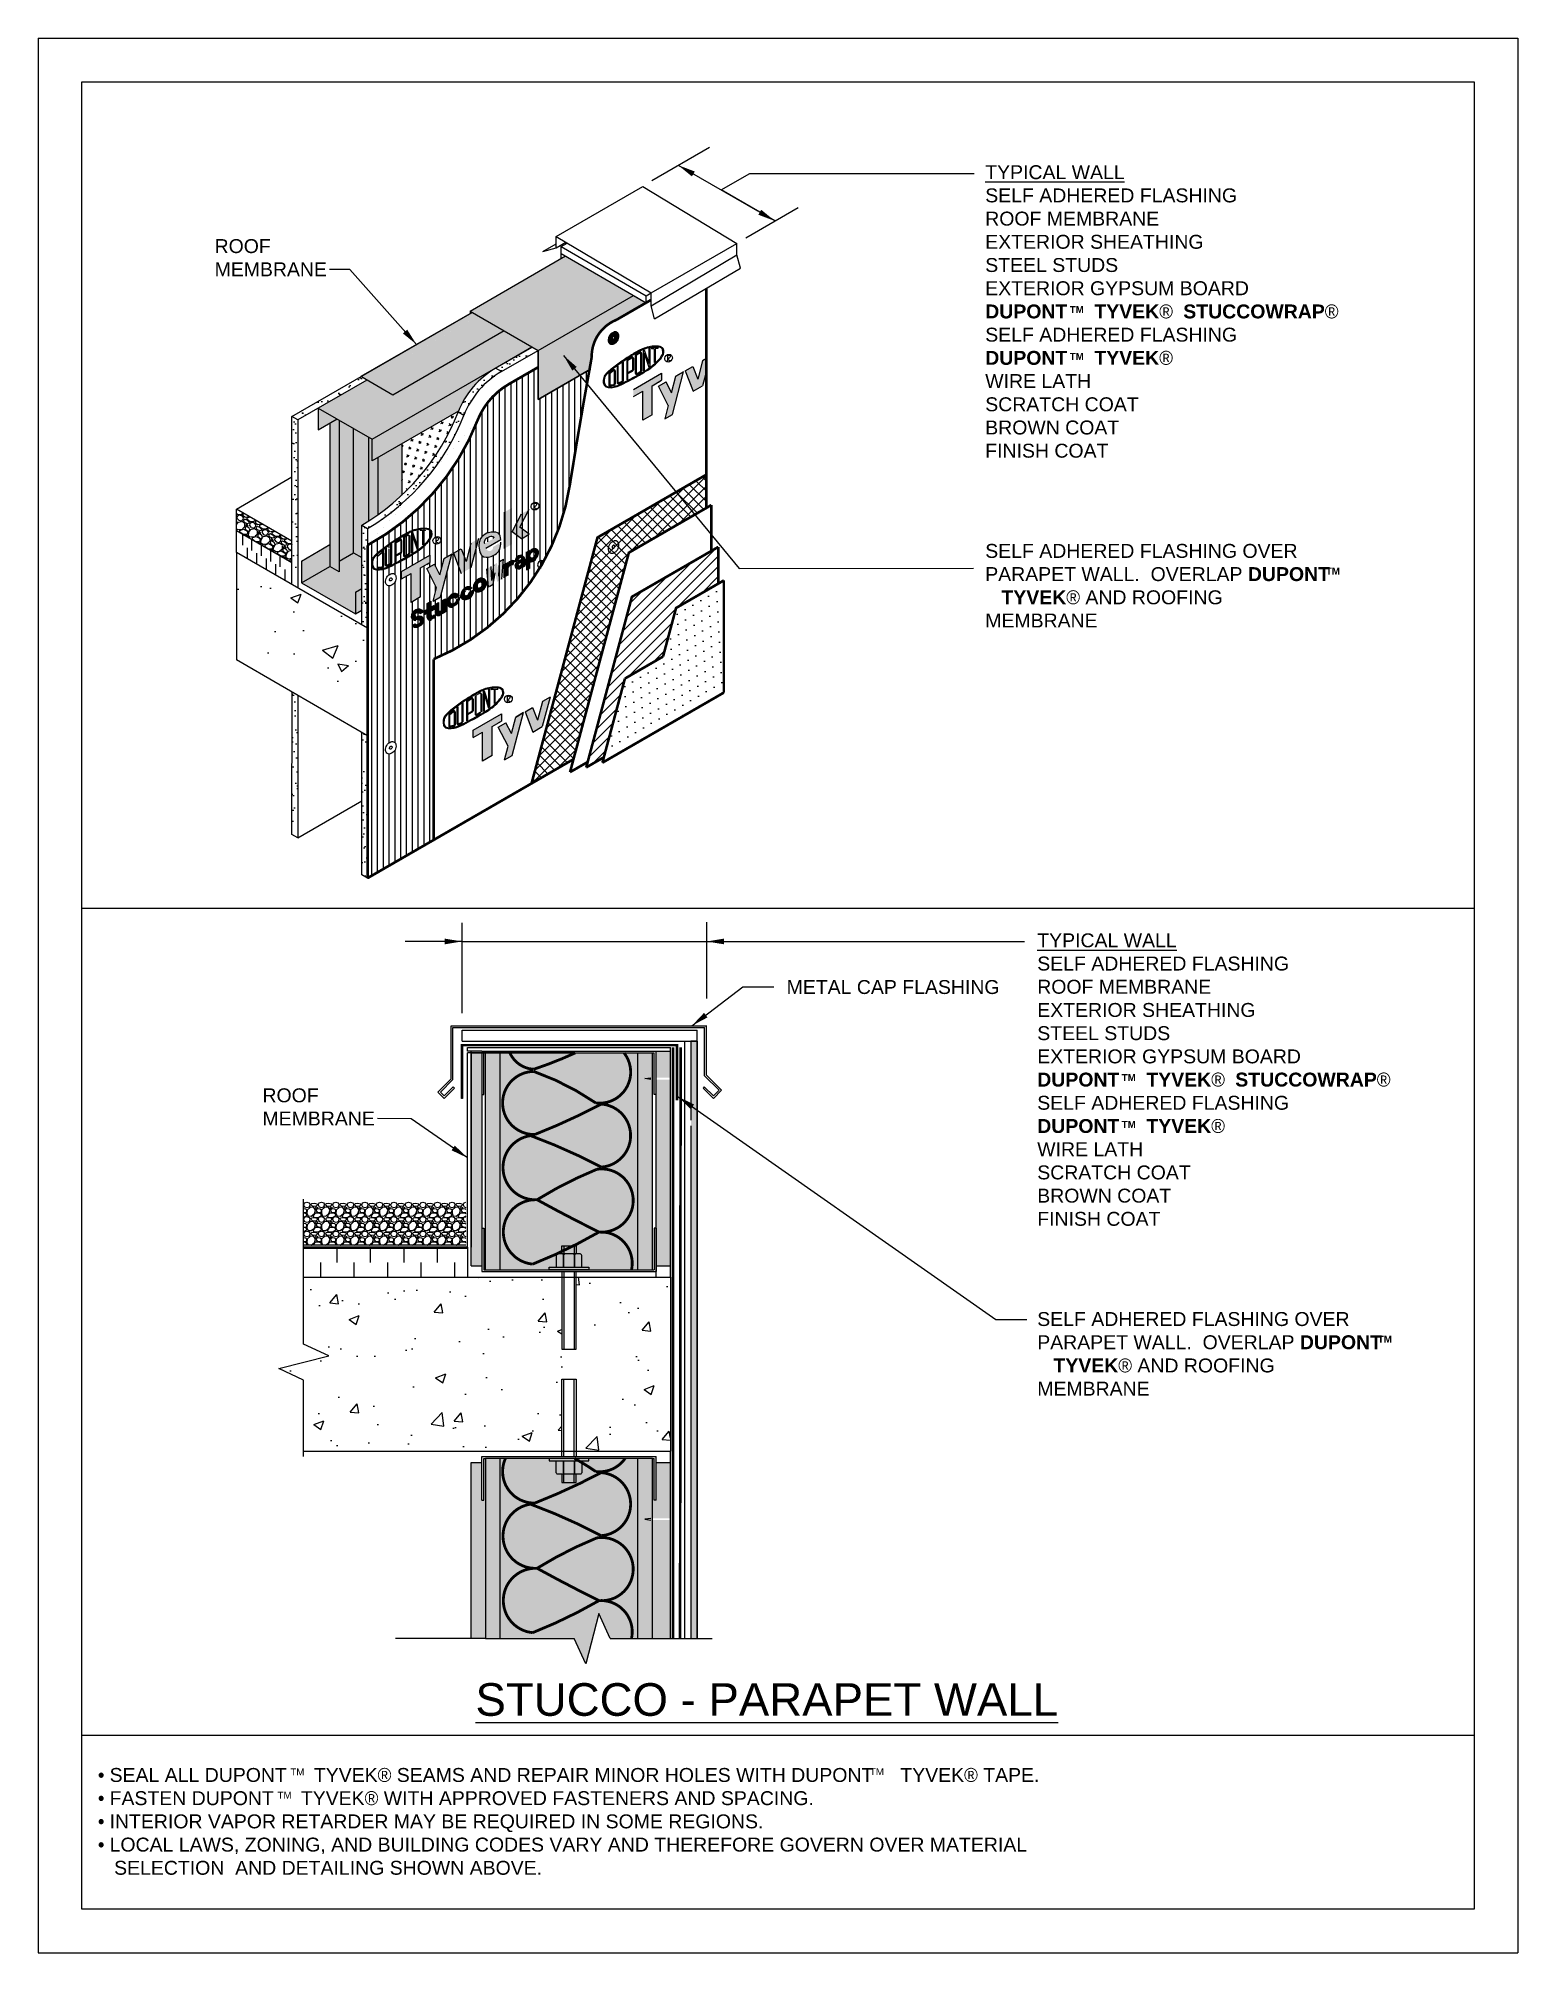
# Model space of a CAD drawing. Extents: x 0 to 51, y 0 to 66.
import ezdxf

# ---------------------------------------------------------------- set-up
doc = ezdxf.new("R2010")
doc.units = 0
doc.header["$LTSCALE"] = 1.5
doc.header["$MEASUREMENT"] = 0
doc.linetypes.add('DASHED', pattern=[0.75, 0.5, -0.25])
doc.linetypes.add('HIDDEN', pattern=[0.375, 0.25, -0.125])
doc.layers.get('DEFPOINTS').update_dxf_attribs({"linetype": 'CONTINUOUS'})
for name, color, linetype in [('CLADDING', 252, 'CONTINUOUS'), ('DUPONTLOGO', 242, 'CONTINUOUS'), ('FASTENING', 7, 'CONTINUOUS'), ('INSULATION', 40, 'CONTINUOUS'), ('STRUCTURE', 252, 'CONTINUOUS'), ('STRUCTURE_SHADING', 254, 'CONTINUOUS'), ('TEXT', 7, 'CONTINUOUS'), ('TITLE', 7, 'CONTINUOUS'), ('TYVEK', 160, 'DASHED'), ('TYVEK_TEXT', 182, 'CONTINUOUS'), ('W', 7, 'CONTINUOUS')]:
    doc.layers.add(name, color=color, linetype=linetype)
doc.styles.add('DETAILS', font='sanss___.ttf', dxfattribs={"height": 1})
doc.linetypes.add('ZIGZAG', pattern='A,0.0001,-0.2,[131,ltypeshp.shx,S=0.2,R=0,X=-0.2,Y=0],-0.4,[131,ltypeshp.shx,S=0.2,R=180,X=0.2,Y=0],-0.2', length=0.8001)
doc.dimstyles.new('TYVEKDETAILS', dxfattribs={"dimscale": 6, "dimtxt": 1.5, "dimasz": 0.1, "dimexe": 0.75, "dimexo": 0.75, "dimgap": 0.75, "dimtad": 0, "dimtih": 1, "dimtoh": 1, "dimdec": 4, "dimzin": 0, "dimtxsty": 'DETAILS', "dimcen": 0.0625, "dimazin": 3, "dimtfac": 1, "dimtdec": 4, "dimtofl": 0, "dimtmove": 0, "dimatfit": 3, "dimtolj": 1, "dimtzin": 0})
pattern_1 = [(37.5, (49.0975, 4.925), (-0.0157483, 0.481706), [0, -0.38, 0, -0.425, 0, -0.40625]), (7.5, (49.0975, 4.925), (0.442444, 0.7055365), [0, -0.205, 0, -0.3425, 0, -0.13125]), (327.5, (48.79, 4.925), (0.7785355, 0.0014148), [0, -0.125, 0, -0.45, 0, -0.5875]), (317.5, (48.79, 4.925), (0.7515317, 0.219419), [0, -0.0625, 0, -0.295, 0, -0.3375])]

msp = doc.modelspace()

# ---------------------------------------------------------------- texts
at = {"layer": 'TEXT', "style": 'DETAILS'}
for s, insert, char_height, attachment_point in [('{\\fArial|b0|i0|c0|p34;\\LTYPICAL WALL\\P\\lSELF ADHERED FLASHING}\\PROOF MEMBRANE\\PEXTERIOR SHEATHING\\PSTEEL STUDS \\PEXTERIOR GYPSUM BOARD\\P{\\fArial|b1|i0|c0|p34;DUPONT     TYVEK\\fSymbol|b0|i0|c2|p18;â  \\fSansSerif|b1|i0|c2|p2;STUCCOWRAP\\fSymbol|b0|i0|c2|p18;â}\\P{\\fArial|b0|i0|c0|p34;SELF ADHERED FLASHING\\P\\fSansSerif|b1|i0|c2|p2;DUPONT     TYVEK\\fSymbol|b0|i0|c2|p18;â }\\PWIRE LATH\\PSCRATCH COAT\\PBROWN COAT\\PFINISH COAT', (32.644, 61.624), 0.48, 1), ('{\\fSansSerif|b1|i0|c2|p2;TM}', (35.557, 56.649), 0.24, 4), ('{\\fSansSerif|b1|i0|c2|p2;TM}', (35.557, 55.034), 0.24, 4), ('{\\fSansSerif|b1|i0|c2|p2;TM}', (44.388, 47.63), 0.24, 4), ('{\\fArial|b0|i0|c0|p34;\\LTYPICAL WALL\\P\\lSELF ADHERED FLASHING}\\PROOF MEMBRANE\\PEXTERIOR SHEATHING\\PSTEEL STUDS \\PEXTERIOR GYPSUM BOARD\\P{\\fArial|b1|i0|c0|p34;DUPONT     TYVEK\\fSymbol|b0|i0|c2|p18;â  \\fSansSerif|b1|i0|c2|p2;STUCCOWRAP\\fSymbol|b0|i0|c2|p18;â}\\P{\\fArial|b0|i0|c0|p34;SELF ADHERED FLASHING\\P\\fSansSerif|b1|i0|c2|p2;DUPONT     TYVEK\\fSymbol|b0|i0|c2|p18;â }\\PWIRE LATH\\PSCRATCH COAT\\PBROWN COAT\\PFINISH COAT', (34.437, 35.142), 0.48, 1), ('{\\fSansSerif|b1|i0|c2|p2;TM}', (37.349, 30.168), 0.24, 4), ('{\\fSansSerif|b1|i0|c2|p2;TM}', (37.349, 28.553), 0.24, 4), ('{\\fSansSerif|b1|i0|c2|p2;TM}', (46.18, 21.149), 0.24, 4)]:
    msp.add_mtext(s, dxfattribs=dict(at, insert=insert, char_height=char_height, attachment_point=attachment_point))
for s, insert, char_height, width, attachment_point in [('ROOF\\PMEMBRANE ', (6.077, 59.076), 0.48, 12.84758, 1), ('SELF ADHERED FLASHING OVER PARAPET WALL.  OVERLAP {\\fSansSerif|b1|i0|c2|p2;DUPONT     TYVEK\\fSymbol|b0|i0|c2|p18;â} AND ROOFING MEMBRANE', (32.644, 48.568), 0.48, 12.16278, 1), ('METAL CAP FLASHING', (25.797, 33.532), 0.48, 12.84758, 1), ('ROOF\\PMEMBRANE ', (7.728, 29.799), 0.48, 12.84758, 1), ('SELF ADHERED FLASHING OVER PARAPET WALL.  OVERLAP {\\fSansSerif|b1|i0|c2|p2;DUPONT     TYVEK\\fSymbol|b0|i0|c2|p18;â} AND ROOFING MEMBRANE', (34.437, 22.086), 0.48, 12.16278, 1), ('{\\LSTUCCO - PARAPET WALL }', (25.113, 8.151), 1.125, 37.17715, 8), ('{\\fSymbol|b0|i0|c2|p18;· }SEAL ALL DUPONT     TYVEK{\\fSymbol|b0|i0|c2|p18;â} SEAMS AND REPAIR MINOR HOLES WITH DUPONT     TYVEK{\\fSymbol|b0|i0|c2|p18;â} TAPE.\\P{\\fSymbol|b0|i0|c2|p18;· }FASTEN DUPONT     TYVEK{\\fSymbol|b0|i0|c2|p18;â} WITH APPROVED FASTENERS AND SPACING.\\P{\\fSymbol|b0|i0|c2|p18;· }INTERIOR VAPOR RETARDER MAY BE REQUIRED IN SOME REGIONS.\\P{\\fSymbol|b0|i0|c2|p18;· }LOCAL LAWS, ZONING, AND BUILDING CODES VARY AND THEREFORE GOVERN OVER MATERIAL\\P   SELECTION  AND DETAILING SHOWN ABOVE.', (2.055, 6.368), 0.48, 35.67362, 1), ('TM', (8.69, 6.352), 0.24, 16.62, 1), ('TM', (28.669, 6.361), 0.24, 16.62, 1), ('TM', (8.248, 5.549), 0.24, 16.62, 1)]:
    msp.add_mtext(s, dxfattribs=dict(at, insert=insert, char_height=char_height, width=width, attachment_point=attachment_point))

# ---------------------------------------------------------------- blocks, each defined once
blk = doc.blocks.new('A$C1409495A')
at = {"layer": 'DUPONTLOGO', "color": 242}
for p, q in [((0.23, 0.52), (0.23, 0)), ((0.23, 0.26), (0.44, 0.13))]:
    blk.add_line(p, q, dxfattribs=at)
blk.add_ellipse((0.33, 0.34), major_axis=(0.26, 0.232), ratio=0.903174, dxfattribs=at)
blk.add_spline([(0.23, 0.52), (0.43, 0.6), (0.46, 0.46), (0.23, 0.26)], degree=3, dxfattribs=at)

# ---------------------------------------------------------------- hatches: boundary and pattern name
at = {"layer": 'CLADDING'}
h = msp.add_hatch(dxfattribs=at)
h.set_pattern_fill('ANSI37', color=256, scale=2, style=0)
h.set_pattern_definition([(45, (43.79849, 0.62175), (-0.1767767, 0.1767767), []), (135, (43.79849, 0.62175), (-0.1767767, -0.1767767), [])])
h.paths.add_polyline_path([(23.03, 49.809), (23.03, 50.957), (19.276, 48.789), (17.004, 40.311), (18.45, 41.146), (20.358, 48.266)])
h = msp.add_hatch(dxfattribs=at)
h.set_pattern_fill('ANSI31', color=256, scale=2, style=0)
h.set_pattern_definition([(45, (43.79849, 0.62175), (-0.1767767, 0.1767767), [])])
h.paths.add_polyline_path([(21.986, 46.359), (23.442, 47.2), (23.442, 48.464), (20.464, 46.745), (18.888, 40.862), (19.496, 41.213), (20.223, 43.927), (21.537, 44.685)])
h = msp.add_hatch(dxfattribs=at)
h.set_pattern_fill('DOTS', color=256, scale=5, angle=30, style=0)
h.set_pattern_definition([(30, (43.7985, 0.62175), (-0.0209335, 0.348758), [0, -0.3125])])
h.paths.add_polyline_path([(23.633, 47.31), (21.986, 46.359), (21.537, 44.685), (20.223, 43.927), (19.446, 41.025), (23.633, 43.442)])
h = msp.add_hatch(dxfattribs=at)
h.set_pattern_fill('DOTS', color=256, scale=2, style=0)
h.set_pattern_definition([(0, (50.88967, 11.42424), (0.0625, 0.125), [0, -0.125])])
edge = h.paths.add_edge_path()
edge.add_line((22.498, 10.837), (22.719, 10.837))
edge.add_line((22.498, 31.429), (22.498, 10.837))
edge.add_line((22.719, 10.837), (22.719, 31.429))
edge.add_line((22.719, 31.429), (22.498, 31.429))
at = {"layer": 'DUPONTLOGO', "linetype": 'CONTINUOUS'}
h = msp.add_hatch(color=256, dxfattribs=at)
edge = h.paths.add_edge_path()
edge.add_spline(control_points=[(20.513, 54.272), (20.624, 54.334), (20.847, 54.458), (21.143, 54.642), (21.349, 54.833), (21.49, 54.988), (21.585, 55.144), (21.555, 55.256), (21.542, 55.303)], knot_values=[0, 0, 0, 0, 0.37945, 0.765311, 1.045294, 1.212741, 1.405874, 1.548688, 1.548688, 1.548688, 1.548688], degree=3, periodic=0)
edge.add_line((21.542, 55.303), (21.514, 55.288))
edge.add_spline(control_points=[(21.514, 55.288), (21.521, 55.259), (21.528, 55.232), (21.538, 55.155), (21.523, 55.109), (21.46, 55.003), (21.414, 54.95), (21.292, 54.822), (21.211, 54.746), (20.931, 54.533), (20.713, 54.419), (20.499, 54.3)], knot_values=[0.000251, 0.000251, 0.000251, 0.000251, 0.043444, 0.043444, 0.130739, 0.130739, 0.235452, 0.235452, 0.402656, 0.402656, 0.770536, 0.770536, 0.770536, 0.770536], degree=3, periodic=0)
edge.add_line((20.499, 54.3), (20.513, 54.272))
edge = h.paths.add_edge_path()
edge.add_spline(control_points=[(19.485, 54.116), (19.489, 54.088), (19.513, 53.936), (19.781, 53.943), (19.944, 53.991), (19.983, 54.004)], knot_values=[0, 0, 0, 0, 0.08117, 0.439611, 0.562121, 0.562121, 0.562121, 0.562121], degree=3, periodic=0)
edge.add_line((19.983, 54.004), (19.972, 54.034))
edge.add_spline(control_points=[(19.972, 54.034), (19.953, 54.027), (19.934, 54.021), (19.83, 53.992), (19.722, 53.975), (19.6, 53.994), (19.568, 54.008), (19.53, 54.047), (19.523, 54.077), (19.516, 54.118)], knot_values=[0.001175, 0.001175, 0.001175, 0.001175, 0.031746, 0.031746, 0.158032, 0.158032, 0.220129, 0.220129, 0.281052, 0.281052, 0.281052, 0.281052], degree=3, periodic=0)
edge.add_spline(control_points=[(19.516, 54.118), (19.516, 54.196), (19.518, 54.268), (19.572, 54.39), (19.621, 54.446), (19.763, 54.577), (19.857, 54.649), (20.033, 54.783), (20.122, 54.846), (20.315, 54.973), (20.418, 55.036), (20.521, 55.099)], knot_values=[0.001205, 0.001205, 0.001205, 0.001205, 0.114856, 0.114856, 0.229711, 0.229711, 0.398491, 0.398491, 0.567271, 0.567271, 0.747926, 0.747926, 0.747926, 0.747926], degree=3, periodic=0)
edge.add_spline(control_points=[(20.521, 55.099), (20.658, 55.18), (20.793, 55.26), (21.025, 55.339), (21.111, 55.356), (21.291, 55.37), (21.394, 55.376), (21.476, 55.326), (21.494, 55.308), (21.514, 55.288)], knot_values=[0, 0, 0, 0, 0.237846, 0.237846, 0.375936, 0.375936, 0.514027, 0.514027, 0.556048, 0.556048, 0.556048, 0.556048], degree=3, periodic=0)
edge.add_line((21.514, 55.288), (21.542, 55.303))
edge.add_spline(control_points=[(21.542, 55.303), (21.521, 55.325), (21.454, 55.397), (21.266, 55.403), (21.055, 55.383), (20.788, 55.294), (20.615, 55.191), (20.505, 55.126)], knot_values=[0, 0, 0, 0, 0.088114, 0.289364, 0.514781, 0.737253, 1.119814, 1.119814, 1.119814, 1.119814], degree=3, periodic=0)
edge.add_spline(control_points=[(20.505, 55.126), (20.372, 55.044), (20.108, 54.883), (19.772, 54.625), (19.485, 54.377), (19.485, 54.181), (19.485, 54.116)], knot_values=[0, 0, 0, 0, 0.465326, 0.922773, 1.307044, 1.495853, 1.495853, 1.495853, 1.495853], degree=3, periodic=0)
h = msp.add_hatch(color=256, dxfattribs=at)
h.paths.add_polyline_path([(19.888, 54.532, 0.63901), (19.811, 54.567), (19.67, 54.447), (19.67, 54.017), (19.847, 54.036, 0.382353), (19.888, 54.083)])
h.paths.add_polyline_path([(19.701, 54.433), (19.831, 54.543, -0.63901), (19.857, 54.532), (19.857, 54.083, -0.382353), (19.843, 54.067), (19.701, 54.051)], flags=16)
h.paths.add_polyline_path([(19.982, 54.703), (19.951, 54.681), (19.951, 54.133, 0.546266), (20.017, 54.09), (20.142, 54.147, 0.293439), (20.17, 54.19), (20.17, 54.839), (20.138, 54.818), (20.138, 54.19, -0.293439), (20.129, 54.175), (20.004, 54.118, -0.546266), (19.982, 54.133)])
h.paths.add_polyline_path([(20.326, 54.438), (20.489, 54.526, 0.275801), (20.513, 54.567), (20.513, 54.973, 0.588096), (20.442, 55.013), (20.295, 54.922), (20.295, 54.226), (20.326, 54.243)])
h.paths.add_polyline_path([(20.326, 54.474), (20.326, 54.904), (20.458, 54.986, -0.588096), (20.482, 54.973), (20.482, 54.567, -0.275801), (20.474, 54.554)], flags=16)
h.paths.add_polyline_path([(20.795, 55.136, 0.570599), (20.725, 55.177), (20.6, 55.108, 0.2734), (20.576, 55.067), (20.576, 54.458, 0.573672), (20.646, 54.418), (20.771, 54.488, 0.270913), (20.795, 54.529)])
h.paths.add_polyline_path([(20.607, 55.067, -0.2734), (20.615, 55.081), (20.74, 55.15, -0.570599), (20.763, 55.136), (20.763, 54.529, -0.270913), (20.755, 54.515), (20.63, 54.445, -0.573672), (20.607, 54.458)], flags=16)
h.paths.add_polyline_path([(20.888, 55.147), (21.045, 54.662), (21.076, 54.683), (21.076, 55.314), (21.045, 55.304), (21.045, 54.792), (20.888, 55.254), (20.857, 55.244), (20.857, 54.538), (20.888, 54.559)])
h.paths.add_polyline_path([(21.265, 55.299), (21.357, 55.303), (21.357, 55.335), (21.138, 55.325), (21.138, 55.294), (21.234, 55.298), (21.234, 54.82), (21.265, 54.849)])
h = msp.add_hatch(color=256, dxfattribs=at)
edge = h.paths.add_edge_path()
edge.add_spline(control_points=[(19.983, 54.004), (20.057, 54.031), (20.223, 54.117), (20.403, 54.213), (20.513, 54.272)], knot_values=[0.562121, 0.562121, 0.562121, 0.562121, 0.795518, 1.164247, 1.164247, 1.164247, 1.164247], degree=3, periodic=0)
edge.add_line((20.513, 54.272), (20.499, 54.3))
edge.add_spline(control_points=[(20.499, 54.3), (20.376, 54.234), (20.253, 54.168), (20.084, 54.08), (20.031, 54.055), (19.972, 54.034)], knot_values=[0.281052, 0.281052, 0.281052, 0.281052, 0.486409, 0.486409, 0.582124, 0.582124, 0.582124, 0.582124], degree=3, periodic=0)
edge.add_line((19.972, 54.034), (19.983, 54.004))
at = {"layer": 'DUPONTLOGO'}
h = msp.add_hatch(color=182, dxfattribs=at)
h.paths.add_polyline_path([(16.927, 49.761), (16.656, 49.604), (16.332, 48.989), (16.656, 48.749), (16.927, 48.905), (16.602, 49.145)])
h.paths.add_polyline_path([(16.332, 49.417), (16.332, 49.814), (16.061, 49.658), (16.061, 48.405), (16.332, 48.561)])
h = msp.add_hatch(color=242, dxfattribs=at)
edge = h.paths.add_edge_path()
edge.add_spline(control_points=[(12.518, 48.842), (12.384, 48.761), (12.12, 48.6), (11.785, 48.341), (11.498, 48.094), (11.498, 47.898), (11.498, 47.833)], knot_values=[0, 0, 0, 0, 0.232663, 0.461387, 0.653522, 0.747926, 0.747926, 0.747926, 0.747926], degree=3, periodic=0)
edge.add_spline(control_points=[(11.498, 47.833), (11.498, 47.831), (11.498, 47.829), (11.498, 47.828)], knot_values=[0, 0, 0, 0, 0.002347, 0.002347, 0.002347, 0.002347], degree=3, periodic=0)
edge.add_line((11.498, 47.828), (11.529, 47.833))
edge.add_spline(control_points=[(11.529, 47.833), (11.529, 47.834), (11.529, 47.834), (11.529, 47.835)], knot_values=[0.001175, 0.001175, 0.001175, 0.001175, 0.002358, 0.002358, 0.002358, 0.002358], degree=3, periodic=0)
edge.add_spline(control_points=[(11.529, 47.835), (11.529, 47.913), (11.531, 47.984), (11.584, 48.107), (11.634, 48.163), (11.776, 48.293), (11.869, 48.365), (12.046, 48.5), (12.135, 48.563), (12.327, 48.689), (12.431, 48.752), (12.534, 48.815)], knot_values=[0.001205, 0.001205, 0.001205, 0.001205, 0.114856, 0.114856, 0.229711, 0.229711, 0.398491, 0.398491, 0.567271, 0.567271, 0.747926, 0.747926, 0.747926, 0.747926], degree=3, periodic=0)
edge.add_spline(control_points=[(12.534, 48.815), (12.67, 48.897), (12.806, 48.976), (13.038, 49.056), (13.123, 49.073), (13.303, 49.087), (13.407, 49.093), (13.489, 49.043), (13.507, 49.025), (13.526, 49.004)], knot_values=[0, 0, 0, 0, 0.237846, 0.237846, 0.375936, 0.375936, 0.514027, 0.514027, 0.556048, 0.556048, 0.556048, 0.556048], degree=3, periodic=0)
edge.add_line((13.526, 49.004), (13.554, 49.02))
edge.add_spline(control_points=[(13.554, 49.02), (13.534, 49.042), (13.466, 49.114), (13.278, 49.12), (13.067, 49.1), (12.801, 49.011), (12.627, 48.908), (12.518, 48.842)], knot_values=[0, 0, 0, 0, 0.044057, 0.144682, 0.25739, 0.368627, 0.559907, 0.559907, 0.559907, 0.559907], degree=3, periodic=0)
h = msp.add_hatch(color=242, dxfattribs=at)
edge = h.paths.add_edge_path()
edge.add_spline(control_points=[(13.554, 49.02), (13.567, 48.973), (13.598, 48.861), (13.503, 48.705), (13.361, 48.55), (13.156, 48.359), (12.859, 48.175), (12.636, 48.05), (12.526, 47.989)], knot_values=[0, 0, 0, 0, 0.071407, 0.167973, 0.251697, 0.391689, 0.584619, 0.774344, 0.774344, 0.774344, 0.774344], degree=3, periodic=0)
edge.add_line((12.526, 47.989), (12.511, 48.016))
edge.add_spline(control_points=[(12.511, 48.016), (12.725, 48.136), (12.944, 48.25), (13.223, 48.463), (13.305, 48.539), (13.426, 48.667), (13.473, 48.72), (13.536, 48.826), (13.55, 48.872), (13.541, 48.949), (13.534, 48.976), (13.526, 49.004)], knot_values=[0.000251, 0.000251, 0.000251, 0.000251, 0.36813, 0.36813, 0.535334, 0.535334, 0.640047, 0.640047, 0.727343, 0.727343, 0.770536, 0.770536, 0.770536, 0.770536], degree=3, periodic=0)
edge.add_line((13.526, 49.004), (13.554, 49.02))
h = msp.add_hatch(color=242, dxfattribs=at)
h.paths.add_polyline_path([(12.588, 48.175, 0.573672), (12.658, 48.134), (12.783, 48.205, 0.270913), (12.807, 48.246), (12.807, 48.853, 0.570599), (12.738, 48.894), (12.613, 48.825, 0.2734), (12.588, 48.784)])
h.paths.add_polyline_path([(12.62, 48.784, -0.2734), (12.628, 48.798), (12.753, 48.866, -0.570599), (12.776, 48.853), (12.776, 48.246, -0.270913), (12.768, 48.232), (12.643, 48.162, -0.573672), (12.62, 48.175)], flags=16)
for color, points in [(242, [(12.87, 48.255), (12.901, 48.276), (12.901, 48.864), (13.057, 48.379), (13.088, 48.4), (13.088, 49.031), (13.057, 49.021), (13.057, 48.508), (12.901, 48.971), (12.87, 48.961)]), (242, [(13.277, 49.016), (13.37, 49.02), (13.37, 49.051), (13.151, 49.042), (13.151, 49.011), (13.246, 49.015), (13.246, 48.537), (13.277, 48.566)]), (242, [(12.182, 48.556), (12.151, 48.535), (12.151, 47.906, -0.293439), (12.142, 47.892), (12.017, 47.835, -0.546266), (11.995, 47.849), (11.995, 48.42), (11.963, 48.398), (11.963, 47.849, 0.546266), (12.03, 47.807), (12.155, 47.864, 0.293439), (12.182, 47.906)]), (182, [(14.258, 48.22), (13.996, 48.068), (13.846, 47.498), (13.654, 47.871), (13.392, 47.72), (13.731, 47.059), (13.608, 46.595), (13.871, 46.746)]), (182, [(14.745, 47.961), (14.574, 48.402), (14.312, 48.251), (14.583, 47.551), (14.907, 47.739), (15.178, 48.751), (14.916, 48.599)]), (182, [(12.851, 47.551), (12.851, 46.551), (13.175, 46.739), (13.175, 47.739), (13.5, 47.926), (13.5, 48.176), (12.526, 47.614), (12.526, 47.364)]), (182, [(15.517, 47.088), (15.684, 47.184), (15.751, 47.571), (15.818, 47.262), (15.985, 47.358), (16.034, 48.04), (15.898, 47.962), (15.879, 47.454), (15.81, 47.911), (15.692, 47.843), (15.623, 47.306), (15.604, 47.792), (15.468, 47.713)]), (182, [(16.061, 47.401), (16.197, 47.48), (16.197, 47.738, -0.403544), (16.365, 47.848), (16.403, 47.991, 0.318825), (16.197, 47.902), (16.197, 47.933), (16.061, 47.854)]), (182, [(14.837, 46.962), (14.976, 47.043, 0.435127), (14.703, 47.074, 0.25764), (14.548, 46.785, 0.51314), (14.784, 46.66, 0.010505), (14.793, 46.663), (14.888, 46.718, 0.251026), (15.004, 46.983), (14.865, 46.902, -0.348023), (14.764, 46.784, -0.399352), (14.685, 46.816, -0.308439), (14.716, 46.948, -0.360236)]), (182, [(13.541, 46.255), (13.642, 46.313), (13.642, 46.449), (13.541, 46.391), (13.541, 46.594), (13.405, 46.516), (13.405, 46.313), (13.304, 46.254), (13.304, 46.118), (13.405, 46.177), (13.405, 46.027, 0.52255), (13.557, 45.95), (13.642, 45.999), (13.642, 46.119), (13.58, 46.083, -0.562558), (13.541, 46.119)]), (182, [(14.038, 46.68), (13.92, 46.612), (13.92, 46.308, -0.459826), (13.801, 46.258), (13.801, 46.544), (13.683, 46.476), (13.683, 46.164, 0.695971), (13.92, 46.213), (13.92, 46.159), (14.038, 46.227)]), (182, [(14.371, 46.703), (14.51, 46.783, 0.435127), (14.238, 46.815, 0.25764), (14.083, 46.526, 0.51314), (14.318, 46.401, 0.010505), (14.327, 46.404), (14.422, 46.459, 0.251026), (14.539, 46.723), (14.4, 46.643, -0.348023), (14.298, 46.525, -0.399352), (14.22, 46.557, -0.308439), (14.25, 46.689, -0.360236)]), (242, [(15.336, 42.786), (15.367, 42.807), (15.367, 43.395), (15.524, 42.91), (15.555, 42.931), (15.555, 43.562), (15.524, 43.552), (15.524, 43.04), (15.367, 43.502), (15.336, 43.492)]), (242, [(15.744, 43.547), (15.836, 43.551), (15.836, 43.582), (15.617, 43.573), (15.617, 43.542), (15.712, 43.546), (15.712, 43.068), (15.744, 43.097)]), (242, [(14.649, 43.087), (14.617, 43.066), (14.617, 42.438, -0.293439), (14.608, 42.423), (14.483, 42.366, -0.546266), (14.461, 42.38), (14.461, 42.951), (14.43, 42.929), (14.43, 42.38, 0.546266), (14.496, 42.338), (14.621, 42.395, 0.293439), (14.649, 42.438)]), (182, [(17.212, 42.492), (17.041, 42.933), (16.779, 42.782), (17.049, 42.083), (17.374, 42.27), (17.645, 43.282), (17.382, 43.131)]), (182, [(15.317, 42.083), (15.317, 41.083), (15.642, 41.27), (15.642, 42.27), (15.967, 42.458), (15.967, 42.708), (14.992, 42.145), (14.992, 41.895)]), (182, [(16.724, 42.751), (16.462, 42.599), (16.312, 42.029), (16.121, 42.402), (15.858, 42.251), (16.197, 41.591), (16.075, 41.126), (16.337, 41.277)])]:
    msp.add_hatch(color=color, dxfattribs=at).paths.add_polyline_path(points)
h = msp.add_hatch(color=182, dxfattribs=at)
edge = h.paths.add_edge_path()
edge.add_spline(control_points=[(15.95, 48.716), (15.936, 48.804), (15.91, 48.966), (15.661, 48.981), (15.439, 48.945), (15.235, 48.787), (15.175, 48.533), (15.203, 48.379), (15.218, 48.294)], knot_values=[0, 0, 0, 0, 0.582759, 1.083244, 1.602996, 2.320453, 2.834595, 3.482392, 3.482392, 3.482392, 3.482392], degree=3, periodic=0)
edge.add_spline(control_points=[(15.218, 48.294), (15.239, 48.244), (15.305, 48.093), (15.662, 48.102), (15.928, 48.328), (15.944, 48.543), (15.95, 48.623)], knot_values=[0, 0, 0, 0, 0.382822, 1.171062, 2.162539, 2.745477, 2.745477, 2.745477, 2.745477], degree=3, periodic=0)
edge.add_line((15.95, 48.623), (15.679, 48.466))
edge.add_arc((15.554, 48.449), 0.126, -165.32687, 7.70234, ccw=False)
edge.add_line((15.432, 48.417), (15.463, 48.435))
edge.add_line((15.463, 48.435), (15.95, 48.716))
edge = h.paths.add_edge_path(flags=16)
edge.add_spline(control_points=[(15.387, 48.579), (15.373, 48.593), (15.373, 48.613), (15.374, 48.676), (15.397, 48.718), (15.457, 48.774), (15.542, 48.814), (15.645, 48.829), (15.716, 48.819), (15.718, 48.767)], knot_values=[0.169335, 0.169335, 0.169335, 0.169335, 0.236034, 0.236034, 0.350719, 0.350719, 0.465405, 0.465405, 0.543701, 0.543701, 0.543701, 0.543701], degree=3, periodic=0)
edge.add_line((15.718, 48.767), (15.387, 48.579))
h = msp.add_hatch(color=242, dxfattribs=at)
h.paths.add_polyline_path([(11.901, 48.248, 0.63901), (11.824, 48.284), (11.682, 48.164), (11.682, 47.733), (11.859, 47.753, 0.382353), (11.901, 47.799)])
h.paths.add_polyline_path([(11.87, 47.799, -0.382353), (11.856, 47.784), (11.713, 47.768), (11.713, 48.149), (11.844, 48.26, -0.63901), (11.87, 48.248)], flags=16)
h = msp.add_hatch(color=242, dxfattribs=at)
h.paths.add_polyline_path([(12.307, 47.943), (12.338, 47.959), (12.338, 48.155), (12.501, 48.243, 0.275801), (12.526, 48.284), (12.526, 48.69, 0.588096), (12.454, 48.73), (12.307, 48.638)])
h.paths.add_polyline_path([(12.338, 48.191), (12.486, 48.27, 0.275801), (12.495, 48.284), (12.495, 48.69, 0.588096), (12.471, 48.703), (12.338, 48.621)], flags=16)
h = msp.add_hatch(color=182, dxfattribs=at)
h.paths.add_polyline_path([(16.829, 47.845), (16.829, 47.675), (16.946, 47.743), (16.946, 47.952, 0.151053), (17.039, 47.963, 0.089238), (17.148, 48.029, 0.212748), (17.266, 48.284, 0.538426), (17.031, 48.415, 0.220021), (16.946, 48.33), (16.946, 48.366), (16.829, 48.298), (16.829, 48.162)])
h.paths.add_polyline_path([(16.966, 48.147, -0.310888), (17.04, 48.273, -0.634154), (17.126, 48.225, -0.212748), (17.083, 48.132, -0.100584), (17.038, 48.106, -0.466117)], flags=16)
h = msp.add_hatch(color=242, dxfattribs=at)
edge = h.paths.add_edge_path()
edge.add_line((11.995, 47.721), (11.985, 47.751))
edge.add_spline(control_points=[(11.985, 47.751), (11.966, 47.744), (11.947, 47.738), (11.843, 47.708), (11.734, 47.692), (11.612, 47.711), (11.581, 47.725), (11.543, 47.763), (11.536, 47.792), (11.529, 47.833)], knot_values=[0.002358, 0.002358, 0.002358, 0.002358, 0.032929, 0.032929, 0.159215, 0.159215, 0.221312, 0.221312, 0.281052, 0.281052, 0.281052, 0.281052], degree=3, periodic=0)
edge.add_line((11.529, 47.833), (11.498, 47.828))
edge.add_spline(control_points=[(11.498, 47.828), (11.502, 47.801), (11.528, 47.653), (11.793, 47.66), (11.956, 47.707), (11.995, 47.721)], knot_values=[0.002347, 0.002347, 0.002347, 0.002347, 0.040585, 0.219806, 0.28106, 0.28106, 0.28106, 0.28106], degree=3, periodic=0)
h = msp.add_hatch(color=242, dxfattribs=at)
edge = h.paths.add_edge_path()
edge.add_spline(control_points=[(12.511, 48.016), (12.388, 47.951), (12.266, 47.884), (12.096, 47.797), (12.043, 47.772), (11.985, 47.751)], knot_values=[0.281052, 0.281052, 0.281052, 0.281052, 0.486409, 0.486409, 0.582124, 0.582124, 0.582124, 0.582124], degree=3, periodic=0)
edge.add_line((11.985, 47.751), (11.995, 47.721))
edge.add_spline(control_points=[(11.995, 47.721), (12.069, 47.748), (12.236, 47.833), (12.416, 47.93), (12.526, 47.989)], knot_values=[0.28106, 0.28106, 0.28106, 0.28106, 0.397759, 0.582124, 0.582124, 0.582124, 0.582124], degree=3, periodic=0)
edge.add_line((12.526, 47.989), (12.511, 48.016))
h = msp.add_hatch(color=182, dxfattribs=at)
h.paths.add_polyline_path([(16.475, 48.089, 0.110247), (16.432, 47.955), (16.549, 48.022, -0.269), (16.605, 48.087, -0.353187), (16.658, 48.086, -0.190542), (16.668, 48.035, 0.114319), (16.462, 47.896, 0.454612), (16.487, 47.716, 0.405813), (16.668, 47.782), (16.668, 47.752), (16.786, 47.82), (16.786, 48.056, 0.379187), (16.661, 48.177, 0.2442)])
h.paths.add_polyline_path([(16.662, 47.945, -0.000944), (16.662, 47.859, -0.271128), (16.595, 47.807, -0.43828), (16.547, 47.847, -0.303877), (16.566, 47.892, -0.108109)], flags=16)
h = msp.add_hatch(color=182, dxfattribs=at)
h.paths.add_polyline_path([(15.151, 47.342, 0.25764), (14.996, 47.053, 0.51314), (15.231, 46.929, 0.082009), (15.297, 46.961, 0.297026), (15.451, 47.257, 0.535021)])
h.paths.add_polyline_path([(15.308, 47.208, -0.435984), (15.211, 47.052, -0.460567), (15.129, 47.097, -0.279751), (15.164, 47.217, -0.460315)], flags=16)
h = msp.add_hatch(color=182, dxfattribs=at)
h.paths.add_polyline_path([(13.162, 46.166), (13.283, 46.236, 0.38336), (13.01, 46.294, 0.006268), (13.005, 46.291), (12.942, 46.255, 0.257605), (12.855, 46.044, 0.254953), (12.962, 45.937), (13.185, 46.065, 0.15825), (13.072, 46.065, -0.389561), (12.989, 46.087, -0.499574), (13.036, 46.187, -0.305424)])
h.paths.add_polyline_path([(13.071, 45.804, -0.399352), (12.992, 45.837), (12.866, 45.764, 0.43079), (13.089, 45.68), (13.218, 45.754, 0.265575), (13.288, 45.98, 0.190481), (13.185, 46.065), (12.962, 45.937, 0.084501), (13.015, 45.931, -0.383159), (13.145, 45.915, -0.462874)])
h = msp.add_hatch(color=242, dxfattribs=at)
edge = h.paths.add_edge_path()
edge.add_spline(control_points=[(16.021, 43.551), (16, 43.573), (15.932, 43.645), (15.745, 43.651), (15.534, 43.631), (15.267, 43.542), (15.094, 43.439), (14.984, 43.374)], knot_values=[0, 0, 0, 0, 0.220285, 0.723409, 1.286951, 1.843133, 2.799534, 2.799534, 2.799534, 2.799534], degree=3, periodic=0)
edge.add_spline(control_points=[(14.984, 43.374), (14.851, 43.292), (14.587, 43.131), (14.251, 42.872), (13.964, 42.625), (13.964, 42.429), (13.964, 42.364)], knot_values=[0, 0, 0, 0, 1.163314, 2.306933, 3.267609, 3.739632, 3.739632, 3.739632, 3.739632], degree=3, periodic=0)
edge.add_spline(control_points=[(13.964, 42.364), (13.964, 42.362), (13.964, 42.361), (13.965, 42.359)], knot_values=[0, 0, 0, 0, 0.011737, 0.011737, 0.011737, 0.011737], degree=3, periodic=0)
edge.add_line((13.965, 42.359), (13.996, 42.364))
edge.add_spline(control_points=[(13.996, 42.364), (13.995, 42.365), (13.995, 42.366), (13.995, 42.366)], knot_values=[0.001175, 0.001175, 0.001175, 0.001175, 0.002358, 0.002358, 0.002358, 0.002358], degree=3, periodic=0)
edge.add_spline(control_points=[(13.995, 42.366), (13.995, 42.444), (13.997, 42.516), (14.051, 42.638), (14.1, 42.694), (14.242, 42.825), (14.335, 42.896), (14.512, 43.031), (14.601, 43.094), (14.794, 43.221), (14.897, 43.284), (15, 43.347)], knot_values=[0.001205, 0.001205, 0.001205, 0.001205, 0.114856, 0.114856, 0.229711, 0.229711, 0.398491, 0.398491, 0.567271, 0.567271, 0.747926, 0.747926, 0.747926, 0.747926], degree=3, periodic=0)
edge.add_spline(control_points=[(15, 43.347), (15.137, 43.428), (15.272, 43.508), (15.504, 43.587), (15.59, 43.604), (15.77, 43.618), (15.873, 43.624), (15.955, 43.574), (15.973, 43.556), (15.993, 43.536)], knot_values=[0, 0, 0, 0, 0.237846, 0.237846, 0.375936, 0.375936, 0.514027, 0.514027, 0.556048, 0.556048, 0.556048, 0.556048], degree=3, periodic=0)
edge.add_line((15.993, 43.536), (16.021, 43.551))
h = msp.add_hatch(color=242, dxfattribs=at)
h.paths.add_polyline_path([(14.774, 42.474), (14.805, 42.491), (14.805, 42.686), (14.968, 42.774, 0.275801), (14.992, 42.815), (14.992, 43.221, 0.588096), (14.921, 43.261), (14.774, 43.169)])
h.paths.add_polyline_path([(14.805, 42.722), (14.953, 42.802, 0.275801), (14.961, 42.815), (14.961, 43.221, 0.588096), (14.937, 43.234), (14.805, 43.152)], flags=16)
h = msp.add_hatch(color=242, dxfattribs=at)
edge = h.paths.add_edge_path()
edge.add_spline(control_points=[(16.021, 43.551), (16.034, 43.504), (16.064, 43.392), (15.969, 43.236), (15.828, 43.081), (15.622, 42.89), (15.326, 42.706), (15.103, 42.582), (14.992, 42.52)], knot_values=[0, 0, 0, 0, 0.071407, 0.167973, 0.251697, 0.391689, 0.584619, 0.774344, 0.774344, 0.774344, 0.774344], degree=3, periodic=0)
edge.add_line((14.992, 42.52), (14.978, 42.548))
edge.add_spline(control_points=[(14.978, 42.548), (15.192, 42.667), (15.41, 42.781), (15.689, 42.994), (15.771, 43.07), (15.893, 43.198), (15.939, 43.251), (16.002, 43.357), (16.017, 43.403), (16.007, 43.48), (16, 43.507), (15.993, 43.536)], knot_values=[0.000251, 0.000251, 0.000251, 0.000251, 0.36813, 0.36813, 0.535334, 0.535334, 0.640047, 0.640047, 0.727343, 0.727343, 0.770536, 0.770536, 0.770536, 0.770536], degree=3, periodic=0)
edge.add_line((15.993, 43.536), (16.021, 43.551))
h = msp.add_hatch(color=242, dxfattribs=at)
h.paths.add_polyline_path([(15.055, 42.706, 0.573672), (15.125, 42.665), (15.25, 42.736, 0.270913), (15.274, 42.777), (15.274, 43.384, 0.570599), (15.204, 43.425), (15.079, 43.356, 0.2734), (15.055, 43.315)])
h.paths.add_polyline_path([(15.086, 43.315, -0.2734), (15.094, 43.329), (15.219, 43.398, -0.570599), (15.242, 43.384), (15.242, 42.777, -0.270913), (15.234, 42.763), (15.109, 42.693, -0.573672), (15.086, 42.706)], flags=16)
h = msp.add_hatch(color=242, dxfattribs=at)
edge = h.paths.add_edge_path()
edge.add_line((14.462, 42.252), (14.451, 42.282))
edge.add_spline(control_points=[(14.451, 42.282), (14.432, 42.275), (14.413, 42.269), (14.309, 42.24), (14.201, 42.223), (14.079, 42.242), (14.047, 42.256), (14.009, 42.294), (14.002, 42.323), (13.996, 42.364)], knot_values=[0.002358, 0.002358, 0.002358, 0.002358, 0.032929, 0.032929, 0.159215, 0.159215, 0.221312, 0.221312, 0.281052, 0.281052, 0.281052, 0.281052], degree=3, periodic=0)
edge.add_line((13.996, 42.364), (13.965, 42.359))
edge.add_spline(control_points=[(13.965, 42.359), (13.969, 42.333), (13.995, 42.184), (14.26, 42.191), (14.423, 42.238), (14.462, 42.252)], knot_values=[0.011737, 0.011737, 0.011737, 0.011737, 0.202925, 1.099028, 1.4053, 1.4053, 1.4053, 1.4053], degree=3, periodic=0)
at = {"layer": 'DUPONTLOGO', "linetype": 'CONTINUOUS'}
h = msp.add_hatch(color=256, dxfattribs=at)
edge = h.paths.add_edge_path()
edge.add_line((14.149, 42.695), (14.149, 42.264))
edge.add_line((14.149, 42.264), (14.326, 42.284))
edge.add_arc((14.32, 42.331), 0.0469, 276.30206, 360)
edge.add_line((14.367, 42.331), (14.367, 42.779))
edge.add_arc((14.32, 42.779), 0.0469, 360, 490.31593)
edge.add_line((14.29, 42.815), (14.149, 42.695))
edge = h.paths.add_edge_path(flags=16)
edge.add_line((14.18, 42.681), (14.18, 42.299))
edge.add_line((14.18, 42.299), (14.322, 42.315))
edge.add_arc((14.32, 42.331), 0.0156, 276.30206, 360)
edge.add_line((14.336, 42.331), (14.336, 42.779))
edge.add_arc((14.32, 42.779), 0.0156, 360, 490.31593)
edge.add_line((14.31, 42.791), (14.18, 42.681))
at = {"layer": 'DUPONTLOGO'}
h = msp.add_hatch(color=242, dxfattribs=at)
edge = h.paths.add_edge_path()
edge.add_spline(control_points=[(14.978, 42.548), (14.855, 42.482), (14.732, 42.416), (14.563, 42.328), (14.51, 42.303), (14.451, 42.282)], knot_values=[0.281052, 0.281052, 0.281052, 0.281052, 0.486409, 0.486409, 0.582124, 0.582124, 0.582124, 0.582124], degree=3, periodic=0)
edge.add_line((14.451, 42.282), (14.462, 42.252))
edge.add_spline(control_points=[(14.462, 42.252), (14.536, 42.279), (14.702, 42.365), (14.882, 42.461), (14.992, 42.52)], knot_values=[1.4053, 1.4053, 1.4053, 1.4053, 1.988796, 2.910618, 2.910618, 2.910618, 2.910618], degree=3, periodic=0)
edge.add_line((14.992, 42.52), (14.978, 42.548))
at = {"layer": 'INSULATION'}
h = msp.add_hatch(dxfattribs=at)
h.set_pattern_fill('CROSS', color=256, scale=0.8, angle=30, style=0)
h.set_pattern_definition([(30, (49.09751, 4.925), (0.0732051, 0.2732051), [0.1, -0.3]), (120, (49.16581, 4.9067), (-0.2732051, 0.0732051), [0.1, -0.3])])
h.paths.add_polyline_path([(14.472, 53.116, -0.002698), (14.484, 53.146), (12.53, 52.019), (12.53, 50.248, 0.111739)])
at = {"layer": 'STRUCTURE', "linetype": 'CONTINUOUS'}
for color, points in [(256, [(20.519, 57.138), (18.177, 58.49), (14.891, 56.589), (17.231, 55.238)]), (256, [(19.936, 56.296), (20.951, 56.882), (20.519, 57.138), (17.231, 55.237), (17.231, 53.551), (18.999, 54.572, -0.000538), (19.077, 55.002, -0.3124)]), (253, [(14.959, 56.55), (14.887, 56.591), (14.887, 56.508)])]:
    msp.add_hatch(color=color, dxfattribs=at).paths.add_polyline_path(points)
h = msp.add_hatch(color=253, dxfattribs=at)
h.paths.add_polyline_path([(16.059, 55.914), (15.16, 56.433), (13.295, 55.356), (11.324, 54.218), (12.223, 53.699)])
h.paths.add_polyline_path([(15.16, 56.433), (14.959, 56.55), (11.123, 54.335), (11.324, 54.218), (14.695, 56.165)])
h = msp.add_hatch(color=256, dxfattribs=at)
h.paths.add_polyline_path([(20.008, 55.767, 0.546252), (19.835, 55.867, 0.345825), (19.651, 55.569, 0.556012), (19.835, 55.467, 0.353716)])
h.paths.add_polyline_path([(19.828, 55.624, -0.556012), (19.782, 55.65, -0.345825), (19.828, 55.724, -0.546252), (19.871, 55.699, -0.353716)], flags=16)
h = msp.add_hatch(dxfattribs=at)
h.set_pattern_fill('AR-SAND', color=256, scale=0.25, style=0)
h.set_pattern_definition(pattern_1)
h.paths.add_polyline_path([(8.946, 52.845), (8.746, 52.961), (8.744, 47.169), (8.946, 47.052)])
h.paths.add_polyline_path([(11.353, 49.1), (11.153, 49.216), (11.152, 45.779), (11.353, 45.662), (11.353, 48.525)])
h.paths.add_polyline_path([(11.324, 54.218), (11.123, 54.335), (8.746, 52.963), (8.746, 52.961), (8.946, 52.845)])
h.paths.add_polyline_path([(14.672, 53.001), (14.472, 53.116, -0.167789), (11.153, 49.216), (11.353, 49.1, 0.167789)])
h.paths.add_polyline_path([(15.966, 54.507), (15.766, 54.623, 0.1703), (14.472, 53.116), (14.672, 53.001, -0.1703)])
h.paths.add_polyline_path([(17.231, 55.238), (17.031, 55.353), (15.766, 54.623), (15.966, 54.507)])
h = msp.add_hatch(dxfattribs=at)
h.set_pattern_fill('GRAVEL', color=256, scale=0.5, angle=330, style=0)
h.set_pattern_definition([(198.0128, (49.860835, 5.06164), (-5.714101185, -1.89711534), [0.067268, -6.659544]), (154.9697, (49.796864, 5.04084), (5.446150705, -2.566991325), [0.115434, -11.4279625]), (102.5104, (49.69227, 5.08968), (1.580120831, -7.263141156), [0.081394, -8.058016]), (237.2737, (49.460896, 5.078927), (5.433011051, 8.410255161), [0.105119, -10.406779]), (262.8337, (49.404066, 4.990494), (0.834931304, 6.446153345), [0.1030775, -10.2046865]), (327.2737, (49.391207, 4.888222), (-8.410255161, 5.433011051), [0.105119, -10.406779]), (7.6942, (49.47964, 4.831392), (-8.1291659066, -1.080121028), [0.1390145, -13.7624245]), (42.2553, (49.617402, 4.850004), (8.5310926314, 7.776275119), [0.131244, -12.9931605]), (91.4296, (49.714543, 4.938257), (-0.2141064215, 7.629165034), [0.105475, -10.4420365]), (145.2364, (49.71191, 5.0437), (4.513142247, -3.183009272), [0.120416, -5.9003815]), (192.3974, (49.612989, 5.11236), (-7.9461536263, -1.7631344545), [0.155724, -15.4166875]), (108.8141, (49.88708, 4.827097), (-1.53109086, 4.348075785), [0.0531505, -5.261922]), (141.4692, (49.869937, 4.877408), (5.129162404, -4.1160284), [0.1011185, -10.0107555]), (195, (49.79083, 4.9404), (-0.25, -0.4330128), [0.0707105, -0.636396]), (173.1986, (49.790524, 5.00986), (2.665063724, -0.383973955), [0.038079, -3.7698075]), (261.8014, (49.75271, 5.01437), (0.3169874, 1.5490382), [0.0538515, -2.638731]), (0.9638, (49.74503, 4.96107), (1.79903787, 0.11602697), [0.0874645, -2.8280115]), (131.5651, (49.83249, 4.96254), (0.616026, -0.9330121), [0.0632455, -1.5178935]), (346.3895, (49.501566, 5.15937), (5.080126148, -1.200965601), [0.0886, -8.7714225]), (40.3462, (49.587678, 5.13852), (-4.482049284, -3.763141834), [0.0743305, -7.358704]), (263.1986, (49.882485, 5.04914), (0.383973955, 2.665063724), [0.0761575, -3.731729]), (313.6105, (49.873466, 4.97352), (-3.580129793, 3.799035499), [0.0886, -8.7714225]), (309.444, (49.346566, 4.8909), (-1.66506531, 2.11602413), [0.08544, -4.186562]), (264.7751, (49.400848, 4.82492), (0.584940728, 6.01313925), [0.071589, -7.0873215]), (36.8014, (49.636815, 4.61363), (2.11602591, 1.66506306), [0.0761575, -3.731729]), (347.354, (49.697796, 4.65925), (-6.629164624, 1.517952078), [0.0838155, -8.297712]), (39.444, (49.42464, 4.73613), (-2.11602413, -1.66506531), [0.04272, -4.229282]), (71.3099, (49.61083, 4.62863), (0.56698851, 1.98205054), [0.025495, -2.5240145]), (135.9638, (49.619, 4.65278), (1.04903883, -1.183012), [0.1030775, -1.958475]), (156.009, (49.544902, 4.72443), (4.58012674, -2.066987531), [0.095525, -9.4569615]), (273.6901, (49.72253, 4.9221), (0.0669866, 1.11602555), [0.072111, -1.7306645]), (323.1572, (49.727174, 4.850135), (6.861213658, -5.1160287084), [0.125897, -12.4637815]), (30.9454, (49.82793, 4.774645), (-3.482050915, -2.031089073), [0.051478, -5.096337]), (60, (49.8721, 4.8011), (-0.1830127, 0.6830127), [0.03, -0.47]), (90.2564, (49.54374, 4.74242), (-0.01795202, -4.031088698), [0.069462, -6.87676]), (18.0128, (49.54343, 4.811882), (5.714101185, 1.89711534), [0.134536, -6.592276]), (330, (49.67137, 4.8535), (0.6830127, 0.1830127), [0.13, -0.37]), (295.3048, (49.783956, 4.788485), (-2.58012238, 5.531091206), [0.079057, -7.826637]), (224.0546, (49.81775, 4.717014), (-1.433012686, -1.48205089), [0.072801, -3.567254]), (177.646, (49.765428, 4.666392), (-10.727241449, 0.419868593), [0.1185325, -11.734737]), (145.4261, (49.646995, 4.67126), (-5.379166666, 3.68301059), [0.1253995, -12.414537])])
h.paths.add_polyline_path([(6.832, 49.772), (6.832, 49.022), (8.744, 47.918), (8.745, 48.668)])
h = msp.add_hatch(dxfattribs=at)
h.set_pattern_fill('AR-CONC', color=256, scale=0.5, angle=330, style=0)
h.set_pattern_definition([(20, (49.0975, 4.925), (2.94895, -2.06488), [0.375, -4.125]), (325, (49.0975, 4.925), (1.27967, 3.60397), [0.3, -3.3]), (70.4514, (49.3433, 4.753), (4.22862, 1.53909), [0.3187, -3.50571]), (16.184, (49.5975, 5.791), (4.2075, -3.38482), [0.5625, -6.1875]), (66.636, (49.948, 5.509), (6.4825, 1.8814), [0.47805, -5.25856]), (321.184, (49.5975, 5.791), (6.4825, 1.8814), [0.45, -4.95]), (351, (49.9055, 5.3245), (1.57814, -3.23566), [0.375, -4.125]), (296, (49.9055, 5.3245), (2.86646, 2.5317), [0.3, -3.3]), (41.4514, (50.037, 5.055), (4.4446, -0.70396), [0.3187, -3.50571]), (7.5, (49.0975, 4.925), (0.884888, 1.411073), [0, -3.26, 0, -3.35, 0, -3.3125]), (337.5, (49.0975, 4.925), (2.125154, 1.05018), [0, -1.91, 0, -3.185, 0, -1.2625]), (297.5, (48.1319, 5.4825), (2.255132, -1.432222), [0, -1.25, 0, -3.9, 0, -5.175]), (287.5, (47.6989, 5.7325), (2.77553, -1.0245), [0, -1.625, 0, -2.59, 0, -3.675])])
h.paths.add_polyline_path([(11.353, 44.843), (11.353, 45.662), (10.105, 46.383), (6.895, 44.53), (10.386, 42.515), (11.353, 43.073)])
h.paths.add_polyline_path([(6.832, 48.272), (6.832, 44.567), (6.895, 44.53), (10.105, 46.383)])
h.paths.add_polyline_path([(11.353, 43.073), (10.386, 42.515), (10.715, 42.325), (11.353, 41.957)])
h = msp.add_hatch(dxfattribs=at)
h.set_pattern_fill('AR-SAND', color=256, scale=0.25, style=0)
h.set_pattern_definition([(37.5, (49.50062, 4.69226), (-0.0157483, 0.481706), [0, -0.38, 0, -0.425, 0, -0.40625]), (7.5, (49.5006, 4.69226), (0.442444, 0.7055365), [0, -0.205, 0, -0.3425, 0, -0.13125]), (327.5, (49.1931, 4.69226), (0.7785355, 0.0014148), [0, -0.125, 0, -0.45, 0, -0.5875]), (317.5, (49.1931, 4.69226), (0.751532, 0.219419), [0, -0.0625, 0, -0.295, 0, -0.3375])])
h.paths.add_polyline_path([(8.946, 41.218), (8.746, 41.102), (8.745, 38.554), (8.946, 38.438)])
h.paths.add_polyline_path([(8.946, 43.346), (8.747, 43.461), (8.746, 41.102), (8.946, 41.218)])
h = msp.add_hatch(dxfattribs=at)
h.set_pattern_fill('AR-SAND', color=256, scale=0.25, style=0)
h.set_pattern_definition(pattern_1)
h.paths.add_polyline_path([(11.353, 37.923), (11.353, 41.957), (11.157, 42.07), (11.155, 37.163), (11.353, 37.048)])
h = msp.add_hatch(dxfattribs=at)
h.set_pattern_fill('AR-SAND', color=256, scale=0.25, style=0)
h.set_pattern_definition([(37.5, (50.88967, 11.42424), (-0.0157483, 0.481706), [0, -0.38, 0, -0.425, 0, -0.40625]), (7.5, (50.88967, 11.42424), (0.442444, 0.705537), [0, -0.205, 0, -0.3425, 0, -0.13125]), (327.5, (50.58217, 11.42424), (0.7785355, 0.0014148), [0, -0.125, 0, -0.45, 0, -0.5875]), (317.5, (50.5822, 11.42424), (0.751532, 0.219419), [0, -0.0625, 0, -0.295, 0, -0.3375])])
h.paths.add_polyline_path([(15.295, 31.085), (14.92, 31.085), (14.92, 23.685), (15.295, 23.685), (15.295, 24.981)])
h.paths.add_polyline_path([(21.795, 30.102), (21.295, 30.102), (21.295, 23.685), (21.795, 23.685)])
h.paths.add_polyline_path([(21.795, 31.085), (21.295, 31.085), (21.295, 30.164), (21.795, 30.164)])
h.paths.add_polyline_path([(15.42, 17.043), (15.358, 17.043), (15.358, 15.606), (15.295, 15.606), (15.295, 16.902), (14.92, 16.902), (14.92, 10.837), (15.42, 10.837)])
h.paths.add_polyline_path([(21.795, 14.913), (21.17, 14.913), (21.17, 10.837), (21.795, 10.837)])
h.paths.add_polyline_path([(21.795, 16.902), (21.295, 16.902), (21.295, 15.606), (21.233, 15.606), (21.233, 17.043), (21.17, 17.043), (21.17, 14.975), (21.795, 14.975)])
h = msp.add_hatch(dxfattribs=at)
h.set_pattern_fill('AR-CONC', color=256, scale=0.5, style=0)
h.set_pattern_definition([(50, (50.8897, 11.4242), (3.5863, -0.31376), [0.375, -4.125]), (355, (50.8897, 11.4242), (-0.69376, 3.76096), [0.3, -3.3]), (100.451, (51.1885, 11.398), (2.89255, 3.4472), [0.3187, -3.5057]), (46.184, (50.8897, 12.4242), (5.3362, -0.8276), [0.5625, -6.1875]), (96.636, (51.3344, 12.3553), (4.6733, 4.8706), [0.47805, -5.25856]), (351.184, (50.8897, 12.424), (4.6733, 4.8706), [0.45, -4.95]), (21, (51.3897, 12.1742), (2.98454, -2.0131), [0.375, -4.125]), (326, (51.3897, 12.1742), (1.21658, 3.62575), [0.3, -3.3]), (71.451, (51.6384, 12.0065), (4.2011, 1.61265), [0.3187, -3.5057]), (37.5, (50.8897, 11.4242), (0.0608, 1.66447), [0, -3.26, 0, -3.35, 0, -3.3125]), (7.5, (50.8897, 11.4242), (1.31535, 1.97206), [0, -1.91, 0, -3.185, 0, -1.2625]), (327.5, (49.7747, 11.4242), (2.669112, -0.112774), [0, -1.25, 0, -3.9, 0, -5.175]), (317.5, (49.2747, 11.4242), (2.91593, 0.50052), [0, -1.625, 0, -2.59, 0, -3.675])])
h.paths.add_polyline_path([(18.045, 19.774), (18.545, 19.774), (18.545, 17.293), (21.795, 17.293), (21.795, 23.293), (18.545, 23.293), (18.545, 20.813), (18.045, 20.813), (18.045, 23.293), (9.147, 23.293), (9.147, 20.985), (10.021, 20.582), (8.291, 20.139), (9.147, 19.743), (9.147, 17.293), (18.045, 17.293)])
at = {"layer": 'STRUCTURE_SHADING', "linetype": 'CONTINUOUS'}
h = msp.add_hatch(color=256, dxfattribs=at)
h.paths.add_polyline_path([(15.691, 54.594), (17.019, 55.36), (16.059, 55.914), (12.223, 53.699), (11.324, 54.218), (9.652, 53.253), (11.511, 52.18)])
h.paths.add_polyline_path([(14.484, 53.146, -0.167525), (15.766, 54.623), (17.031, 55.353), (17.019, 55.36), (15.691, 54.594), (11.511, 52.18), (11.511, 51.43)])
h.paths.add_polyline_path([(9.652, 53.253), (9.652, 52.503), (10.301, 52.878)], flags=17)
h = msp.add_hatch(color=256, dxfattribs=at)
h.paths.add_polyline_path([(11.381, 52.255), (10.868, 52.551), (10.868, 48.265), (11.153, 48.1), (11.153, 49.216, 0.008516), (11.381, 49.355)])
h.paths.add_polyline_path([(10.868, 52.551), (10.368, 52.839), (10.368, 47.976), (10.868, 48.265)], flags=17)
h.paths.add_polyline_path([(10.368, 52.839), (10.301, 52.878), (10.048, 52.731), (10.048, 47.791), (9.074, 47.229), (10.933, 46.156), (10.933, 46.906), (11.152, 47.033), (11.153, 48.1), (10.868, 48.265), (10.368, 47.976)])
h = msp.add_hatch(color=256, dxfattribs=at)
h.paths.add_polyline_path([(12.53, 52.019), (11.701, 51.54), (11.701, 49.571, 0.034156), (12.53, 50.248)])
h.paths.add_polyline_path([(11.701, 51.54), (11.511, 51.43), (11.511, 52.18), (11.381, 52.255), (11.381, 49.355, 0.012305), (11.701, 49.571)])
for points in [[(10.048, 48.541), (9.074, 47.979), (9.074, 47.229), (10.048, 47.791)], [(11.152, 47.033), (10.933, 46.906), (10.933, 46.156), (11.152, 46.282)]]:
    msp.add_hatch(color=256, dxfattribs=at).paths.add_polyline_path(points)
at = {"layer": 'STRUCTURE_SHADING'}
for points in [[(15.42, 23.543), (15.42, 31.023), (21.17, 31.023), (21.17, 23.543)], [(21.17, 10.837), (21.17, 17.043), (15.42, 17.043), (15.42, 10.837), (18.473, 10.837), (18.876, 9.963), (19.32, 11.694), (19.715, 10.837)]]:
    msp.add_hatch(color=256, dxfattribs=at).paths.add_polyline_path(points)
at = {"layer": 'TYVEK', "linetype": 'CONTINUOUS'}
h = msp.add_hatch(dxfattribs=at)
h.set_pattern_fill('_USER', color=23, scale=0.2, angle=90, style=0, pattern_type=0)
h.set_pattern_definition([(90, (49.09751, 4.925), (-0.2, 1e-17), [])])
edge = h.paths.add_edge_path()
edge.add_line((19.001, 54.573), (17.231, 53.551))
edge.add_line((17.231, 53.551), (17.231, 54.66))
edge.add_line((17.231, 54.66), (16.216, 54.074))
edge.add_arc((17.466, 51.909), 2.5, 120, 158.65895)
edge.add_arc((7.364, 55.856), 8.345, 298.55297, 338.65895, ccw=False)
edge.add_line((11.353, 48.525), (11.353, 37.048))
edge.add_line((11.353, 37.048), (13.627, 38.361))
edge.add_line((13.627, 38.361), (13.627, 44.595))
edge.add_arc((10.725, 51.676), 7.653, 292.28694, 329.0153)
edge.add_ellipse((17.347, 47.859), major_axis=(0.104, 0.093), ratio=0.903174, start_angle=16.49916, end_angle=203.93042, ccw=False)
edge.add_arc((10.725, 51.676), 7.653, 331.0752, 350.36472)
edge.add_arc((829.519, -89.396), 823.205, 169.927891, 170.223045, ccw=False)
edge = h.paths.add_edge_path(flags=16)
edge.add_ellipse((17.123, 49.87), major_axis=(0.104, 0.093), ratio=0.903174, start_angle=0, end_angle=360)
edge = h.paths.add_edge_path(flags=16)
edge.add_spline(control_points=[(17.083, 49.945), (17.115, 49.967), (17.169, 50.003), (17.182, 49.884), (17.123, 49.858), (17.083, 49.84)], knot_values=[0, 0, 0, 0, 0.085242, 0.142074, 0.260157, 0.260157, 0.260157, 0.260157], degree=3, periodic=0)
edge.add_line((17.083, 49.84), (17.083, 49.945))
edge = h.paths.add_edge_path(flags=16)
edge.add_spline(control_points=[(15.95, 48.716), (15.936, 48.804), (15.91, 48.966), (15.661, 48.981), (15.439, 48.945), (15.235, 48.787), (15.175, 48.533), (15.203, 48.379), (15.218, 48.294)], knot_values=[0, 0, 0, 0, 0.233104, 0.433297, 0.641198, 0.928181, 1.133838, 1.392957, 1.392957, 1.392957, 1.392957], degree=3, periodic=0)
edge.add_spline(control_points=[(15.218, 48.294), (15.239, 48.244), (15.305, 48.093), (15.662, 48.102), (15.928, 48.328), (15.944, 48.543), (15.95, 48.623)], knot_values=[0, 0, 0, 0, 0.153129, 0.468425, 0.865016, 1.098191, 1.098191, 1.098191, 1.098191], degree=3, periodic=0)
edge = h.paths.add_edge_path(flags=0)
edge.add_spline(control_points=[(15.387, 48.579), (15.373, 48.593), (15.373, 48.613), (15.374, 48.676), (15.397, 48.718), (15.457, 48.774), (15.542, 48.814), (15.645, 48.829), (15.716, 48.819), (15.718, 48.767)], knot_values=[0.169335, 0.169335, 0.169335, 0.169335, 0.236034, 0.236034, 0.350719, 0.350719, 0.465405, 0.465405, 0.543701, 0.543701, 0.543701, 0.543701], degree=3, periodic=0)
h.paths.add_polyline_path([(16.47, 47.904, 0.022861), (16.462, 47.896, -0.005026)], flags=16)
h.paths.add_polyline_path([(16.662, 47.945, -0.000944), (16.662, 47.859, -0.271128), (16.595, 47.807, -0.43828), (16.547, 47.847, -0.303877), (16.566, 47.892, -0.108109)], flags=16)
edge = h.paths.add_edge_path(flags=16)
edge.add_ellipse((13.741, 48.687), major_axis=(0.104, 0.093), ratio=0.903174, start_angle=213.86654, end_angle=360, ccw=False)
edge.add_ellipse((13.741, 48.687), major_axis=(0.104, 0.093), ratio=0.903174, start_angle=0, end_angle=213.86654, ccw=False)
edge = h.paths.add_edge_path(flags=16)
edge.add_spline(control_points=[(13.701, 48.763), (13.733, 48.784), (13.787, 48.821), (13.8, 48.702), (13.741, 48.676), (13.701, 48.658)], knot_values=[0, 0, 0, 0, 0.213104, 0.355185, 0.650392, 0.650392, 0.650392, 0.650392], degree=3, periodic=0)
edge.add_line((13.701, 48.658), (13.701, 48.763))
edge = h.paths.add_edge_path(flags=16)
edge.add_line((12.511, 48.016), (12.526, 47.989))
edge.add_spline(control_points=[(12.526, 47.989), (12.416, 47.93), (12.236, 47.833), (12.069, 47.748), (11.995, 47.721)], knot_values=[0.56212, 0.56212, 0.56212, 0.56212, 0.930849, 1.164247, 1.164247, 1.164247, 1.164247], degree=3, periodic=0)
edge.add_spline(control_points=[(11.498, 47.833), (11.502, 47.805), (11.526, 47.653), (11.793, 47.66), (11.956, 47.707), (11.995, 47.721)], knot_values=[0, 0, 0, 0, 0.08117, 0.439611, 0.56212, 0.56212, 0.56212, 0.56212], degree=3, periodic=0)
edge.add_line((11.995, 47.721), (11.985, 47.751))
edge.add_spline(control_points=[(11.529, 47.835), (11.535, 47.793), (11.543, 47.763), (11.581, 47.725), (11.612, 47.711), (11.734, 47.692), (11.843, 47.708), (11.947, 47.738), (11.966, 47.744), (11.985, 47.751)], knot_values=[0.001175, 0.001175, 0.001175, 0.001175, 0.062098, 0.062098, 0.124195, 0.124195, 0.250481, 0.250481, 0.281052, 0.281052, 0.281052, 0.281052], degree=3, periodic=0)
edge.add_spline(control_points=[(11.985, 47.751), (12.043, 47.772), (12.096, 47.797), (12.266, 47.884), (12.388, 47.951), (12.511, 48.016)], knot_values=[0.281052, 0.281052, 0.281052, 0.281052, 0.376766, 0.376766, 0.582124, 0.582124, 0.582124, 0.582124], degree=3, periodic=0)
edge = h.paths.add_edge_path(flags=16)
edge.add_spline(control_points=[(13.554, 49.02), (13.567, 48.973), (13.598, 48.861), (13.503, 48.705), (13.361, 48.55), (13.156, 48.359), (12.859, 48.175), (12.636, 48.05), (12.526, 47.989)], knot_values=[0, 0, 0, 0, 0.142813, 0.335947, 0.503394, 0.783377, 1.169237, 1.548688, 1.548688, 1.548688, 1.548688], degree=3, periodic=0)
edge.add_line((12.526, 47.989), (12.511, 48.016))
edge.add_spline(control_points=[(12.511, 48.016), (12.725, 48.136), (12.944, 48.25), (13.223, 48.463), (13.305, 48.539), (13.426, 48.667), (13.473, 48.72), (13.536, 48.826), (13.55, 48.872), (13.541, 48.949), (13.534, 48.976), (13.526, 49.004)], knot_values=[0.000251, 0.000251, 0.000251, 0.000251, 0.36813, 0.36813, 0.535334, 0.535334, 0.640047, 0.640047, 0.727343, 0.727343, 0.770536, 0.770536, 0.770536, 0.770536], degree=3, periodic=0)
edge.add_spline(control_points=[(13.526, 49.004), (13.507, 49.025), (13.489, 49.043), (13.407, 49.093), (13.303, 49.087), (13.123, 49.073), (13.038, 49.056), (12.806, 48.976), (12.67, 48.897), (12.534, 48.815)], knot_values=[0, 0, 0, 0, 0.042021, 0.042021, 0.180111, 0.180111, 0.318202, 0.318202, 0.556048, 0.556048, 0.556048, 0.556048], degree=3, periodic=0)
edge.add_spline(control_points=[(11.529, 47.835), (11.529, 47.913), (11.531, 47.984), (11.584, 48.107), (11.634, 48.163), (11.776, 48.293), (11.869, 48.365), (12.046, 48.5), (12.135, 48.563), (12.327, 48.689), (12.431, 48.752), (12.534, 48.815)], knot_values=[0.001205, 0.001205, 0.001205, 0.001205, 0.114856, 0.114856, 0.229711, 0.229711, 0.398491, 0.398491, 0.567271, 0.567271, 0.747926, 0.747926, 0.747926, 0.747926], degree=3, periodic=0)
edge.add_spline(control_points=[(12.534, 48.815), (12.67, 48.897), (12.806, 48.976), (13.038, 49.056), (13.123, 49.073), (13.303, 49.087), (13.407, 49.093), (13.489, 49.043), (13.507, 49.025), (13.526, 49.004)], knot_values=[0, 0, 0, 0, 0.237846, 0.237846, 0.375936, 0.375936, 0.514027, 0.514027, 0.556048, 0.556048, 0.556048, 0.556048], degree=3, periodic=0)
edge.add_spline(control_points=[(13.526, 49.004), (13.534, 48.976), (13.541, 48.949), (13.55, 48.872), (13.536, 48.826), (13.473, 48.72), (13.426, 48.667), (13.305, 48.539), (13.223, 48.463), (12.944, 48.25), (12.725, 48.136), (12.511, 48.016)], knot_values=[0.000251, 0.000251, 0.000251, 0.000251, 0.043444, 0.043444, 0.130739, 0.130739, 0.235452, 0.235452, 0.402656, 0.402656, 0.770536, 0.770536, 0.770536, 0.770536], degree=3, periodic=0)
edge.add_line((12.511, 48.016), (12.526, 47.989))
edge.add_spline(control_points=[(12.526, 47.989), (12.636, 48.05), (12.859, 48.175), (13.156, 48.359), (13.361, 48.55), (13.503, 48.705), (13.598, 48.861), (13.567, 48.973), (13.554, 49.02)], knot_values=[0, 0, 0, 0, 0.37945, 0.765311, 1.045294, 1.212741, 1.405874, 1.548688, 1.548688, 1.548688, 1.548688], degree=3, periodic=0)
edge.add_spline(control_points=[(13.554, 49.02), (13.534, 49.042), (13.466, 49.114), (13.278, 49.12), (13.067, 49.1), (12.801, 49.011), (12.627, 48.908), (12.518, 48.842)], knot_values=[0, 0, 0, 0, 0.088114, 0.289364, 0.514781, 0.737253, 1.119814, 1.119814, 1.119814, 1.119814], degree=3, periodic=0)
edge.add_spline(control_points=[(11.498, 47.833), (11.498, 47.898), (11.498, 48.094), (11.785, 48.341), (12.12, 48.6), (12.384, 48.761), (12.518, 48.842)], knot_values=[0, 0, 0, 0, 0.188809, 0.57308, 1.030527, 1.495853, 1.495853, 1.495853, 1.495853], degree=3, periodic=0)
edge.add_spline(control_points=[(12.518, 48.842), (12.627, 48.908), (12.801, 49.011), (13.067, 49.1), (13.278, 49.12), (13.466, 49.114), (13.534, 49.042), (13.554, 49.02)], knot_values=[0, 0, 0, 0, 0.38256, 0.605033, 0.83045, 1.0317, 1.119814, 1.119814, 1.119814, 1.119814], degree=3, periodic=0)
h.paths.add_polyline_path([(14.258, 48.22), (13.871, 46.746), (13.608, 46.595), (13.731, 47.059), (13.392, 47.72), (13.654, 47.871), (13.846, 47.498), (13.996, 48.068)], flags=16)
h.paths.add_polyline_path([(15.451, 47.257, -0.297026), (15.297, 46.961, -0.082009), (15.231, 46.929, -0.51314), (14.996, 47.053, -0.25764), (15.151, 47.342, -0.535021)], flags=16)
h.paths.add_polyline_path([(15.308, 47.208, -0.435984), (15.211, 47.052, -0.460567), (15.129, 47.097, -0.279751), (15.164, 47.217, -0.460315)], flags=0)
h.paths.add_polyline_path([(13.5, 48.176), (13.5, 47.926), (13.392, 47.864), (13.175, 47.739), (13.175, 46.739), (12.851, 46.551), (12.851, 47.551), (12.526, 47.364), (12.526, 47.614)], flags=16)
h.paths.add_polyline_path([(12.643, 48.162, -0.573672), (12.62, 48.175), (12.62, 48.793), (12.628, 48.798, 0.2734), (12.62, 48.784), (12.62, 48.175, 0.573672), (12.643, 48.162), (12.776, 48.236), (12.776, 48.246, -0.270913), (12.768, 48.232)], flags=16)
h.paths.add_polyline_path([(14.681, 46.828, 0.051704), (14.685, 46.816, -0.026409)], flags=16)
h.paths.add_polyline_path([(12.526, 48.69), (12.526, 48.284, -0.275801), (12.501, 48.243), (12.338, 48.155), (12.338, 47.959), (12.307, 47.943), (12.307, 48.638), (12.454, 48.73, -0.588096)], flags=16)
h.paths.add_polyline_path([(12.495, 48.69), (12.495, 48.275), (12.338, 48.191), (12.338, 48.621), (12.471, 48.703, -0.588096)], flags=0)
h.paths.add_polyline_path([(12.182, 48.556), (12.182, 47.906, -0.293439), (12.155, 47.864), (12.03, 47.807, -0.546266), (11.963, 47.849), (11.963, 48.398), (11.995, 48.42), (11.995, 47.849, 0.546266), (12.017, 47.835), (12.142, 47.892, 0.293439), (12.151, 47.906), (12.151, 48.535)], flags=16)
h.paths.add_polyline_path([(14.038, 46.68), (14.038, 46.227), (13.92, 46.159), (13.92, 46.213, -0.695971), (13.683, 46.164), (13.683, 46.476), (13.801, 46.544), (13.801, 46.258, 0.459826), (13.92, 46.308), (13.92, 46.612)], flags=16)
h.paths.add_polyline_path([(13.541, 46.594), (13.541, 46.391), (13.642, 46.449), (13.642, 46.313), (13.541, 46.255), (13.541, 46.107, -0.101498), (13.541, 46.119), (13.541, 46.255), (13.642, 46.313), (13.642, 46.449), (13.541, 46.391), (13.541, 46.594), (13.405, 46.516), (13.405, 46.313), (13.304, 46.254), (13.304, 46.118), (13.405, 46.177), (13.405, 46.027, -0.067693), (13.405, 46.055), (13.405, 46.177), (13.304, 46.118), (13.304, 46.254), (13.405, 46.313), (13.405, 46.516)], flags=16)
h.paths.add_polyline_path([(12.331, 47.437, -0.353716), (12.158, 47.137, -0.556012), (11.974, 47.238, -0.345825), (12.158, 47.537, -0.546252)], flags=16)
h.paths.add_polyline_path([(12.194, 47.369, -0.353716), (12.151, 47.294, -0.556012), (12.105, 47.319, -0.345825), (12.151, 47.394, -0.546252)], flags=0)
h.paths.add_polyline_path([(12.331, 41.641, -0.353716), (12.158, 41.341, -0.556012), (11.974, 41.443, -0.345825), (12.158, 41.741, -0.546252)], flags=16)
h.paths.add_polyline_path([(12.194, 41.573, -0.353716), (12.151, 41.498, -0.556012), (12.105, 41.524, -0.345825), (12.151, 41.598, -0.546252)], flags=0)
at = {"layer": 'TYVEK_TEXT'}
for points in [[(22.733, 54.244), (22.562, 54.686), (22.3, 54.534), (22.57, 53.835), (22.895, 54.022), (23.03, 54.528), (23.03, 54.956), (22.903, 54.883)], [(21.163, 53.022), (21.163, 54.022), (21.488, 54.21), (21.488, 54.46), (20.513, 53.897), (20.513, 53.647), (20.838, 53.835), (20.838, 52.835)], [(21.596, 52.878), (21.858, 53.029), (22.245, 54.503), (21.983, 54.351), (21.833, 53.781), (21.642, 54.154), (21.379, 54.003), (21.718, 53.343)]]:
    msp.add_hatch(color=256, dxfattribs=at).paths.add_polyline_path(points)

# ---------------------------------------------------------------- linework, layer by layer
at = {"layer": 'CLADDING', "linetype": 'ZIGZAG', "ltscale": 0.2}
msp.add_line((22.278, 31.429), (22.278, 10.837), dxfattribs=at)
at = {"layer": 'CLADDING'}
for p, q in [((22.498, 31.429), (22.498, 28.7)), ((22.719, 31.429), (22.719, 10.837)), ((22.719, 31.429), (22.719, 29.503))]:
    msp.add_line(p, q, dxfattribs=at)
at = {"layer": 'CLADDING', "const_width": 0.09}
for points in [[(18.45, 41.146), (17.004, 40.311), (19.276, 48.789), (23.03, 50.957)], [(23.03, 50.957), (23.03, 49.809)], [(18.33, 40.699), (20.358, 48.266), (23.204, 49.909)], [(23.204, 49.909), (23.204, 48.326)], [(18.888, 40.862), (20.464, 46.745), (23.442, 48.464)], [(23.442, 48.464), (23.442, 47.2)], [(21.537, 44.685), (21.986, 46.359), (23.633, 47.31)], [(23.633, 47.31), (23.633, 43.442)], [(20.223, 43.927), (21.537, 44.685)], [(19.446, 41.025), (20.223, 43.927)], [(19.446, 41.025), (23.633, 43.442)], [(18.33, 40.699), (18.938, 41.05)], [(18.888, 40.862), (19.496, 41.213)]]:
    msp.add_lwpolyline(points, dxfattribs=at)
at = {"layer": 'DEFPOINTS'}
for p, q in [((0, 66), (0, 0)), ((0, 66), (51, 66)), ((51, 66), (51, 0)), ((0, 0), (51, 0))]:
    msp.add_line(p, q, dxfattribs=at)
at = {"layer": 'DUPONTLOGO'}
for p, q in [((20.17, 54.839), (20.138, 54.818)), ((20.138, 54.19), (20.138, 54.818)), ((20.17, 54.19), (20.17, 54.839)), ((20.295, 54.922), (20.442, 55.013)), ((20.295, 54.226), (20.295, 54.922)), ((20.326, 54.904), (20.458, 54.986)), ((20.326, 54.474), (20.326, 54.904)), ((20.482, 54.973), (20.482, 54.567)), ((20.513, 54.973), (20.513, 54.567)), ((20.576, 55.067), (20.576, 54.458)), ((20.6, 55.108), (20.725, 55.177)), ((20.607, 55.067), (20.607, 54.458)), ((20.615, 55.081), (20.74, 55.15)), ((20.763, 55.136), (20.763, 54.529)), ((20.795, 55.136), (20.795, 54.529)), ((20.888, 55.254), (20.857, 55.244)), ((20.857, 55.244), (20.857, 54.538)), ((20.888, 55.254), (21.045, 54.792)), ((20.888, 55.147), (21.045, 54.662)), ((20.888, 55.147), (20.888, 54.559)), ((21.076, 55.314), (21.045, 55.304)), ((21.045, 55.304), (21.045, 54.792)), ((21.076, 55.314), (21.076, 54.683)), ((21.357, 55.335), (21.138, 55.325)), ((21.138, 55.325), (21.138, 55.294)), ((21.234, 55.298), (21.138, 55.294)), ((21.234, 55.299), (21.234, 54.82)), ((21.265, 54.849), (21.234, 54.82)), ((21.359, 55.303), (21.265, 55.299)), ((21.265, 55.299), (21.265, 54.849)), ((21.357, 55.335), (21.357, 55.303)), ((19.67, 54.447), (19.811, 54.567)), ((19.67, 54.447), (19.67, 54.017)), ((19.701, 54.433), (19.831, 54.543)), ((19.701, 54.433), (19.701, 54.051)), ((19.857, 54.532), (19.857, 54.083)), ((19.888, 54.532), (19.888, 54.083)), ((19.951, 54.681), (19.982, 54.703)), ((19.951, 54.681), (19.951, 54.133)), ((19.982, 54.703), (19.982, 54.133)), ((20.004, 54.118), (20.129, 54.175)), ((20.017, 54.09), (20.142, 54.147)), ((20.295, 54.226), (20.326, 54.243)), ((20.326, 54.474), (20.474, 54.554)), ((20.326, 54.438), (20.489, 54.526)), ((20.326, 54.243), (20.326, 54.438)), ((20.499, 54.3), (20.513, 54.272)), ((20.513, 54.272), (20.499, 54.3)), ((20.63, 54.445), (20.755, 54.515)), ((20.646, 54.418), (20.771, 54.488)), ((20.888, 54.559), (20.857, 54.538)), ((21.076, 54.683), (21.045, 54.662)), ((19.67, 54.017), (19.847, 54.036)), ((19.701, 54.051), (19.843, 54.067)), ((19.983, 54.004), (19.972, 54.034))]:
    msp.add_line(p, q, dxfattribs=at)
at = {"layer": 'DUPONTLOGO', "color": 182}
for p, q in [((16.061, 49.658), (16.061, 48.405)), ((16.332, 48.989), (16.656, 49.604)), ((16.602, 49.145), (16.927, 49.761)), ((17.083, 49.945), (17.083, 49.735)), ((17.083, 49.84), (17.166, 49.787)), ((16.656, 48.749), (16.332, 48.989)), ((16.927, 48.905), (16.602, 49.145)), ((16.656, 48.749), (16.927, 48.905)), ((13.871, 46.746), (14.258, 48.22)), ((13.996, 48.068), (14.258, 48.22)), ((14.258, 48.22), (13.996, 48.068)), ((14.312, 48.251), (14.574, 48.402)), ((14.312, 48.251), (14.583, 47.551)), ((14.574, 48.402), (14.745, 47.961)), ((14.916, 48.599), (14.745, 47.961)), ((15.178, 48.751), (14.907, 47.739)), ((15.432, 48.417), (15.95, 48.716)), ((16.829, 47.845), (16.829, 48.298)), ((12.526, 47.614), (13.5, 48.176)), ((12.526, 47.364), (12.526, 47.614)), ((12.526, 47.364), (12.851, 47.551)), ((12.851, 46.551), (12.851, 47.551)), ((13.175, 47.739), (13.5, 47.926)), ((13.175, 46.739), (13.175, 47.739)), ((13.392, 47.864), (13.5, 47.926)), ((13.392, 47.72), (13.654, 47.871)), ((13.392, 47.72), (13.654, 47.871)), ((13.731, 47.059), (13.392, 47.72)), ((13.5, 48.176), (13.5, 47.926)), ((13.846, 47.498), (13.654, 47.871)), ((13.846, 47.498), (13.996, 48.068)), ((15.517, 47.088), (15.468, 47.713)), ((15.604, 47.792), (15.623, 47.306)), ((15.692, 47.843), (15.623, 47.306)), ((15.684, 47.184), (15.751, 47.571)), ((15.879, 47.454), (15.898, 47.962)), ((15.898, 47.962), (16.034, 48.04)), ((15.985, 47.358), (16.034, 48.04)), ((16.061, 47.854), (16.197, 47.933)), ((16.061, 47.401), (16.061, 47.854)), ((16.061, 47.401), (16.061, 47.854)), ((16.197, 47.902), (16.197, 47.933)), ((16.197, 47.48), (16.197, 47.738)), ((16.365, 47.848), (16.403, 47.991)), ((16.431, 47.955), (16.549, 48.022)), ((16.431, 47.955), (16.549, 48.022)), ((16.786, 47.82), (16.668, 47.752)), ((16.668, 47.752), (16.786, 47.82)), ((16.786, 47.82), (16.668, 47.752)), ((16.668, 47.752), (16.668, 47.782)), ((16.786, 47.82), (16.786, 48.056)), ((16.829, 47.845), (16.829, 47.981)), ((16.829, 47.845), (16.829, 47.675)), ((16.829, 47.675), (16.946, 47.743)), ((16.829, 47.675), (16.946, 47.743)), ((16.946, 47.743), (16.829, 47.675)), ((16.946, 47.743), (16.946, 47.952)), ((17.307, 47.934), (17.307, 47.725)), ((17.307, 47.83), (17.332, 47.814)), ((17.307, 47.83), (17.335, 47.812)), ((13.608, 46.595), (13.731, 47.059)), ((14.865, 46.902), (15.004, 46.983)), ((15.517, 47.088), (15.684, 47.184)), ((15.567, 47.116), (15.684, 47.184)), ((13.175, 46.739), (12.851, 46.551)), ((13.162, 46.166), (13.283, 46.236)), ((13.405, 46.313), (13.304, 46.254)), ((13.304, 46.254), (13.304, 46.118)), ((13.405, 46.516), (13.541, 46.594)), ((13.405, 46.313), (13.405, 46.516)), ((13.541, 46.391), (13.541, 46.594)), ((13.642, 46.449), (13.541, 46.391)), ((13.642, 46.313), (13.541, 46.255)), ((13.541, 46.107), (13.541, 46.255)), ((13.608, 46.595), (13.871, 46.746)), ((13.642, 46.449), (13.642, 46.313)), ((13.683, 46.476), (13.801, 46.544)), ((13.683, 46.476), (13.683, 46.164)), ((13.778, 46.077), (13.778, 46.336)), ((13.801, 46.544), (13.801, 46.258)), ((13.92, 46.612), (14.038, 46.68)), ((13.92, 46.612), (13.92, 46.301)), ((14.038, 46.227), (13.92, 46.159)), ((13.92, 46.213), (13.92, 46.159)), ((14.038, 46.68), (14.038, 46.227)), ((14.038, 46.68), (14.038, 46.227)), ((14.371, 46.703), (14.51, 46.783)), ((14.4, 46.643), (14.539, 46.723)), ((13.405, 46.177), (13.304, 46.118)), ((13.405, 46.027), (13.405, 46.177)), ((13.58, 46.083), (13.642, 46.119)), ((13.642, 46.119), (13.642, 45.999)), ((16.779, 42.782), (17.041, 42.933)), ((17.041, 42.933), (17.212, 42.492)), ((17.382, 43.131), (17.212, 42.492)), ((17.645, 43.282), (17.374, 42.27)), ((17.645, 43.282), (17.382, 43.131)), ((14.992, 42.145), (15.967, 42.708)), ((15.642, 42.27), (15.967, 42.458)), ((15.642, 41.27), (15.642, 42.27)), ((15.858, 42.395), (15.967, 42.458)), ((15.858, 42.251), (16.121, 42.402)), ((15.858, 42.251), (16.121, 42.402)), ((16.197, 41.591), (15.858, 42.251)), ((15.967, 42.708), (15.967, 42.458)), ((16.312, 42.029), (16.121, 42.402)), ((16.312, 42.029), (16.462, 42.599)), ((16.337, 41.277), (16.724, 42.751)), ((16.462, 42.599), (16.724, 42.751)), ((16.724, 42.751), (16.462, 42.599)), ((16.779, 42.782), (17.049, 42.083)), ((17.049, 42.083), (17.374, 42.27)), ((14.992, 41.895), (14.992, 42.145)), ((14.992, 41.895), (15.317, 42.083)), ((15.317, 41.083), (15.317, 42.083)), ((16.075, 41.126), (16.197, 41.591)), ((15.642, 41.27), (15.317, 41.083)), ((16.075, 41.126), (16.337, 41.277))]:
    msp.add_line(p, q, dxfattribs=at)
at = {"layer": 'DUPONTLOGO', "color": 242}
for p, q in [((12.613, 48.825), (12.738, 48.894)), ((12.628, 48.798), (12.753, 48.866)), ((12.776, 48.853), (12.776, 48.246)), ((12.807, 48.853), (12.807, 48.246)), ((12.87, 48.961), (12.87, 48.255)), ((12.901, 48.971), (13.057, 48.508)), ((12.901, 48.864), (13.057, 48.379)), ((12.901, 48.864), (12.901, 48.276)), ((13.057, 49.021), (13.057, 48.508)), ((13.088, 49.031), (13.088, 48.4)), ((13.246, 49.015), (13.246, 48.537)), ((13.277, 49.016), (13.277, 48.566)), ((11.713, 48.149), (11.844, 48.26)), ((11.87, 48.248), (11.87, 47.799)), ((11.901, 48.248), (11.901, 47.799)), ((11.963, 48.398), (11.995, 48.42)), ((11.963, 48.398), (11.963, 47.849)), ((11.995, 48.42), (11.995, 47.849)), ((12.182, 48.556), (12.151, 48.535)), ((12.151, 47.906), (12.151, 48.535)), ((12.182, 47.906), (12.182, 48.556)), ((12.307, 48.638), (12.454, 48.73)), ((12.307, 47.943), (12.307, 48.638)), ((12.338, 48.621), (12.471, 48.703)), ((12.338, 48.191), (12.338, 48.621)), ((12.338, 48.191), (12.486, 48.27)), ((12.338, 48.155), (12.501, 48.243)), ((12.495, 48.69), (12.495, 48.284)), ((12.526, 48.69), (12.526, 48.284)), ((12.588, 48.784), (12.588, 48.175)), ((12.62, 48.784), (12.62, 48.175)), ((12.643, 48.162), (12.768, 48.232)), ((12.658, 48.134), (12.783, 48.205)), ((11.682, 47.733), (11.859, 47.753)), ((11.713, 47.768), (11.856, 47.784)), ((11.995, 47.721), (11.985, 47.751)), ((12.017, 47.835), (12.142, 47.892)), ((12.03, 47.807), (12.155, 47.864)), ((12.307, 47.943), (12.338, 47.959)), ((12.338, 47.959), (12.338, 48.155)), ((12.511, 48.016), (12.526, 47.989)), ((12.526, 47.989), (12.511, 48.016)), ((15.555, 43.562), (15.524, 43.552)), ((15.555, 43.562), (15.555, 42.931)), ((15.617, 43.573), (15.617, 43.542)), ((15.836, 43.582), (15.836, 43.551)), ((14.43, 42.929), (14.461, 42.951)), ((14.43, 42.929), (14.43, 42.38)), ((14.461, 42.951), (14.461, 42.38)), ((14.649, 43.087), (14.617, 43.066)), ((14.617, 42.438), (14.617, 43.066)), ((14.649, 42.438), (14.649, 43.087)), ((14.774, 43.169), (14.921, 43.261)), ((14.774, 42.474), (14.774, 43.169)), ((14.805, 43.152), (14.937, 43.234)), ((14.805, 42.722), (14.805, 43.152)), ((14.961, 43.221), (14.961, 42.815)), ((14.992, 43.221), (14.992, 42.815)), ((15.055, 43.315), (15.055, 42.706)), ((15.086, 43.315), (15.086, 42.706)), ((15.274, 43.384), (15.274, 42.777)), ((15.367, 43.502), (15.336, 43.492)), ((15.336, 43.492), (15.336, 42.786)), ((15.367, 43.502), (15.524, 43.04)), ((15.367, 43.395), (15.524, 42.91)), ((15.367, 43.395), (15.367, 42.807)), ((15.524, 43.552), (15.524, 43.04)), ((15.712, 43.546), (15.617, 43.542)), ((15.712, 43.547), (15.712, 43.068)), ((15.744, 43.097), (15.712, 43.068)), ((15.837, 43.551), (15.744, 43.547)), ((15.744, 43.547), (15.744, 43.097)), ((16.021, 43.551), (15.993, 43.536)), ((14.149, 42.695), (14.29, 42.815)), ((14.149, 42.695), (14.149, 42.264)), ((14.149, 42.264), (14.326, 42.284)), ((14.18, 42.681), (14.31, 42.791)), ((14.18, 42.681), (14.18, 42.299)), ((14.18, 42.299), (14.322, 42.315)), ((14.336, 42.779), (14.336, 42.331)), ((14.367, 42.779), (14.367, 42.331)), ((14.462, 42.252), (14.451, 42.282)), ((14.483, 42.366), (14.608, 42.423)), ((14.496, 42.338), (14.621, 42.395)), ((14.774, 42.474), (14.805, 42.491)), ((14.805, 42.722), (14.953, 42.802)), ((14.805, 42.686), (14.968, 42.774)), ((14.805, 42.491), (14.805, 42.686)), ((14.978, 42.548), (14.992, 42.52)), ((14.992, 42.52), (14.978, 42.548)), ((15.109, 42.693), (15.234, 42.763)), ((15.125, 42.665), (15.25, 42.736))]:
    msp.add_line(p, q, dxfattribs=at)
at = {"layer": 'DUPONTLOGO'}
for centre, radius, start, end in [((20.467, 54.973), 0.0469, 360, 121.83839), ((20.467, 54.973), 0.0156, 360, 121.83839), ((20.623, 55.067), 0.0469, 118.8361, 180), ((20.623, 55.067), 0.0156, 118.8361, 180), ((20.748, 55.136), 0.0469, 0, 118.8361), ((20.748, 55.136), 0.0156, 0, 118.8361), ((19.842, 54.532), 0.0469, 360, 130.31593), ((19.842, 54.532), 0.0156, 360, 130.31593), ((19.998, 54.133), 0.0469, 180, 294.58505), ((19.998, 54.133), 0.0156, 180, 294.58505), ((20.123, 54.19), 0.0156, 294.58505, 360), ((20.123, 54.19), 0.0469, 294.58505, 360), ((20.467, 54.567), 0.0156, 298.32441, 360), ((20.467, 54.567), 0.0469, 298.32441, 360), ((20.623, 54.458), 0.0469, 180, 299.36681), ((20.623, 54.458), 0.0156, 180, 299.36681), ((20.748, 54.529), 0.0156, 299.36681, 0), ((20.748, 54.529), 0.0469, 299.36681, 0), ((19.842, 54.083), 0.0156, 276.30206, 360), ((19.842, 54.083), 0.0469, 276.30206, 360)]:
    msp.add_arc(centre, radius, start, end, dxfattribs=at)
at = {"layer": 'DUPONTLOGO', "color": 242}
for centre, radius, start, end in [((11.854, 48.248), 0.0469, 360, 130.31593), ((11.854, 48.248), 0.0156, 360, 130.31593), ((12.479, 48.69), 0.0469, 360, 121.83839), ((12.479, 48.69), 0.0156, 360, 121.83839), ((12.479, 48.284), 0.0156, 298.32441, 360), ((12.479, 48.284), 0.0469, 298.32441, 360), ((12.635, 48.784), 0.0469, 118.8361, 180), ((12.635, 48.784), 0.0156, 118.8361, 180), ((12.76, 48.246), 0.0156, 299.36681, 0), ((12.76, 48.246), 0.0469, 299.36681, 0), ((11.854, 47.799), 0.0156, 276.30206, 360), ((11.854, 47.799), 0.0469, 276.30206, 360), ((12.01, 47.849), 0.0469, 180, 294.58505), ((12.01, 47.849), 0.0156, 180, 294.58505), ((12.135, 47.906), 0.0156, 294.58505, 360), ((12.135, 47.906), 0.0469, 294.58505, 360), ((12.635, 48.175), 0.0469, 180, 299.36681), ((12.635, 48.175), 0.0156, 180, 299.36681), ((14.945, 43.221), 0.0469, 360, 121.83839), ((14.945, 43.221), 0.0156, 360, 121.83839), ((15.227, 43.384), 0.0469, 0, 118.8361), ((14.32, 42.779), 0.0469, 360, 130.31593), ((14.32, 42.779), 0.0156, 360, 130.31593), ((14.32, 42.331), 0.0156, 276.30206, 360), ((14.32, 42.331), 0.0469, 276.30206, 360), ((14.477, 42.38), 0.0469, 180, 294.58505), ((14.477, 42.38), 0.0156, 180, 294.58505), ((14.602, 42.438), 0.0156, 294.58505, 360), ((14.945, 42.815), 0.0156, 298.32441, 360), ((14.945, 42.815), 0.0469, 298.32441, 360), ((15.102, 42.706), 0.0469, 180, 299.36681), ((15.102, 42.706), 0.0156, 180, 299.36681)]:
    msp.add_arc(centre, radius, start, end, dxfattribs=at)
at = {"layer": 'DUPONTLOGO', "color": 182}
for centre, radius, start, end in [((16.362, 47.801), 0.194, 77.85864, 148.59295), ((16.338, 47.706), 0.145, 79.28938, 167.19431), ((16.754, 47.926), 0.323, 149.68469, 174.84977), ((16.554, 47.817), 0.121, 133.84196, 236.86887), ((16.865, 47.521), 0.55, 110.9505, 135.88524), ((16.653, 47.954), 0.223, 89.03258, 142.72724), ((16.544, 47.842), 0.138, 245.92164, 334.27354), ((16.591, 47.855), 0.0441, 123.17821, 190.7894), ((16.589, 47.849), 0.0422, 183.53341, 278.20101), ((16.633, 48.006), 0.0861, 108.71026, 168.93492), ((16.735, 47.7), 0.255, 106.7024, 131.38322), ((16.584, 47.89), 0.0835, 277.75656, 338.43577), ((16.631, 48.054), 0.042, 49.2342, 127.04441), ((16.599, 48.048), 0.07, 349.55379, 32.70553), ((-5.932, 47.902), 22.593, 359.89187, 0.10813), ((16.974, 48.108), 0.159, 259.9369, 294.29593), ((16.91, 48.299), 0.36, 291.08952, 311.48739), ((14.798, 46.86), 0.12, 132.67127, 201.23849), ((14.74, 46.907), 0.125, 281.04936, 357.80571), ((14.699, 46.959), 0.306, 299.39205, 4.37927), ((15.335, 47.057), 0.339, 122.87577, 180.6658), ((15.158, 47.075), 0.164, 187.71567, 296.3723), ((15.245, 47.128), 0.12, 132.67127, 201.23849), ((15.189, 47.11), 0.0616, 204.13259, 291.2102), ((15.273, 47.2), 0.188, 17.89772, 130.4886), ((15.233, 47.151), 0.0955, 37.37005, 136.23939), ((15.187, 47.175), 0.125, 281.04936, 15.27517), ((15.166, 47.144), 0.225, 286.75654, 305.50972), ((15.147, 47.228), 0.306, 299.39205, 5.56314), ((13.091, 46.071), 0.237, 109.82686, 186.51912), ((13.115, 46.113), 0.209, 36.24276, 120.14203), ((13.792, 46.232), 0.129, 212.12757, 351.47476), ((13.839, 46.334), 0.085, 243.20162, 341.97834), ((14.422, 46.53), 0.339, 122.87577, 180.6658), ((14.245, 46.548), 0.164, 187.71567, 296.3723), ((14.36, 46.672), 0.188, 36.42787, 130.4886), ((14.319, 46.623), 0.0955, 56.99606, 136.23939), ((14.711, 46.807), 0.164, 187.71567, 296.3723), ((14.742, 46.841), 0.0616, 204.13259, 291.2102), ((14.719, 46.876), 0.225, 286.75654, 305.50972), ((13.007, 46.089), 0.158, 196.55028, 273.08272), ((13.05, 46.12), 0.0693, 101.98735, 208.16943), ((13.042, 46.121), 0.0631, 212.82232, 297.95815), ((13.083, 46.083), 0.114, 46.58921, 114.52492), ((13.128, 45.891), 0.183, 28.91568, 108.02377), ((13.508, 46.041), 0.104, 172.25474, 298.10248), ((13.571, 46.113), 0.0308, 168.40892, 285.85004)]:
    msp.add_arc(centre, radius, start, end, dxfattribs=at)
msp.add_ellipse((17.123, 49.87), major_axis=(0.104, 0.093), ratio=0.903174, dxfattribs=at)
for start_param, end_param in [(0.287965, 3.559257), (0.253127, 3.584987)]:
    msp.add_ellipse((17.347, 47.859), major_axis=(0.104, 0.093), ratio=0.903174, start_param=start_param, end_param=end_param, dxfattribs=at)
at = {"layer": 'DUPONTLOGO'}
for points in [[(19.485, 54.116), (19.503, 54.304), (19.748, 54.6), (20.112, 54.876), (20.505, 55.126)], [(20.505, 55.126), (20.843, 55.306), (21.054, 55.374), (21.278, 55.399), (21.476, 55.363), (21.542, 55.303)], [(20.513, 54.272), (20.843, 54.459), (21.165, 54.672), (21.372, 54.861), (21.482, 54.987), (21.564, 55.162), (21.542, 55.303)], [(19.485, 54.116), (19.505, 54.037), (19.857, 53.969), (20.188, 54.099), (20.513, 54.272)]]:
    msp.add_spline(points, degree=3, dxfattribs=at)
for points, knots in [([(19.516, 54.118), (19.516, 54.196), (19.518, 54.268), (19.572, 54.39), (19.621, 54.446), (19.763, 54.577), (19.857, 54.649), (20.033, 54.783), (20.122, 54.846), (20.315, 54.973), (20.418, 55.036), (20.521, 55.099)], [0.0012046, 0.0012046, 0.0012046, 0.0012046, 0.1148557, 0.1148557, 0.2297113, 0.2297113, 0.3984913, 0.3984913, 0.5672713, 0.5672713, 0.7479263, 0.7479263, 0.7479263, 0.7479263]), ([(20.499, 54.3), (20.713, 54.419), (20.931, 54.533), (21.211, 54.746), (21.292, 54.822), (21.414, 54.95), (21.46, 55.003), (21.523, 55.109), (21.538, 55.155), (21.528, 55.232), (21.521, 55.259), (21.514, 55.288)], [0.0002506, 0.0002506, 0.0002506, 0.0002506, 0.3681301, 0.3681301, 0.5353339, 0.5353339, 0.6400473, 0.6400473, 0.7273425, 0.7273425, 0.7705356, 0.7705356, 0.7705356, 0.7705356]), ([(20.521, 55.099), (20.658, 55.18), (20.793, 55.26), (21.025, 55.339), (21.111, 55.356), (21.291, 55.37), (21.394, 55.376), (21.476, 55.326), (21.494, 55.308), (21.514, 55.288)], [0, 0, 0, 0, 0.2378462, 0.2378462, 0.3759363, 0.3759363, 0.5140265, 0.5140265, 0.5560477, 0.5560477, 0.5560477, 0.5560477]), ([(19.516, 54.118), (19.523, 54.077), (19.53, 54.047), (19.568, 54.008), (19.6, 53.994), (19.722, 53.975), (19.83, 53.992), (19.997, 54.039), (20.067, 54.072), (20.253, 54.168), (20.376, 54.234), (20.499, 54.3)], [0.0011746, 0.0011746, 0.0011746, 0.0011746, 0.0620976, 0.0620976, 0.1241952, 0.1241952, 0.2504808, 0.2504808, 0.3767663, 0.3767663, 0.5821236, 0.5821236, 0.5821236, 0.5821236])]:
    msp.add_open_spline(points, degree=3, knots=knots, dxfattribs=at)
at = {"layer": 'DUPONTLOGO', "color": 182}
for points in [[(17.083, 49.945), (17.163, 49.974), (17.172, 49.918), (17.083, 49.84)], [(15.95, 48.716), (15.867, 48.934), (15.671, 48.973), (15.467, 48.934), (15.247, 48.75), (15.192, 48.551), (15.218, 48.294)], [(15.218, 48.294), (15.296, 48.162), (15.61, 48.133), (15.91, 48.393), (15.95, 48.623)], [(17.307, 47.934), (17.387, 47.964), (17.396, 47.907), (17.307, 47.83)], [(17.307, 47.934), (17.387, 47.964), (17.396, 47.907), (17.307, 47.83)]]:
    msp.add_spline(points, degree=3, dxfattribs=at)
at = {"layer": 'DUPONTLOGO', "color": 242}
for points in [[(11.498, 47.833), (11.515, 48.021), (11.761, 48.316), (12.125, 48.593), (12.518, 48.842)], [(12.518, 48.842), (12.855, 49.023), (13.067, 49.091), (13.291, 49.115), (13.489, 49.079), (13.554, 49.02)], [(12.526, 47.989), (12.856, 48.176), (13.178, 48.389), (13.385, 48.578), (13.495, 48.704), (13.576, 48.879), (13.554, 49.02)], [(11.498, 47.833), (11.517, 47.754), (11.869, 47.686), (12.2, 47.816), (12.526, 47.989)], [(14.984, 43.374), (15.321, 43.554), (15.533, 43.622), (15.757, 43.646), (15.955, 43.611), (16.021, 43.551)], [(13.964, 42.364), (13.981, 42.552), (14.227, 42.848), (14.591, 43.124), (14.984, 43.374)], [(14.992, 42.52), (15.322, 42.707), (15.644, 42.92), (15.851, 43.109), (15.961, 43.235), (16.043, 43.41), (16.021, 43.551)], [(13.964, 42.364), (13.983, 42.285), (14.335, 42.217), (14.667, 42.347), (14.992, 42.52)]]:
    msp.add_spline(points, degree=3, dxfattribs=at)
for points, knots in [([(12.511, 48.016), (12.725, 48.136), (12.944, 48.25), (13.223, 48.463), (13.305, 48.539), (13.426, 48.667), (13.473, 48.72), (13.536, 48.826), (13.55, 48.872), (13.541, 48.949), (13.534, 48.976), (13.526, 49.004)], [0.0002506, 0.0002506, 0.0002506, 0.0002506, 0.3681301, 0.3681301, 0.5353339, 0.5353339, 0.6400473, 0.6400473, 0.7273425, 0.7273425, 0.7705356, 0.7705356, 0.7705356, 0.7705356]), ([(12.534, 48.815), (12.67, 48.897), (12.806, 48.976), (13.038, 49.056), (13.123, 49.073), (13.303, 49.087), (13.407, 49.093), (13.489, 49.043), (13.507, 49.025), (13.526, 49.004)], [0, 0, 0, 0, 0.2378462, 0.2378462, 0.3759363, 0.3759363, 0.5140265, 0.5140265, 0.5560477, 0.5560477, 0.5560477, 0.5560477]), ([(11.529, 47.835), (11.529, 47.913), (11.531, 47.984), (11.584, 48.107), (11.634, 48.163), (11.776, 48.293), (11.869, 48.365), (12.046, 48.5), (12.135, 48.563), (12.327, 48.689), (12.431, 48.752), (12.534, 48.815)], [0.0012046, 0.0012046, 0.0012046, 0.0012046, 0.1148557, 0.1148557, 0.2297113, 0.2297113, 0.3984913, 0.3984913, 0.5672713, 0.5672713, 0.7479263, 0.7479263, 0.7479263, 0.7479263]), ([(11.529, 47.835), (11.535, 47.793), (11.543, 47.763), (11.581, 47.725), (11.612, 47.711), (11.734, 47.692), (11.843, 47.708), (12.01, 47.755), (12.079, 47.788), (12.266, 47.884), (12.388, 47.951), (12.511, 48.016)], [0.0011746, 0.0011746, 0.0011746, 0.0011746, 0.0620976, 0.0620976, 0.1241952, 0.1241952, 0.2504808, 0.2504808, 0.3767663, 0.3767663, 0.5821236, 0.5821236, 0.5821236, 0.5821236]), ([(15, 43.347), (15.137, 43.428), (15.272, 43.508), (15.504, 43.587), (15.59, 43.604), (15.77, 43.618), (15.873, 43.624), (15.955, 43.574), (15.973, 43.556), (15.993, 43.536)], [0, 0, 0, 0, 0.2378462, 0.2378462, 0.3759363, 0.3759363, 0.5140265, 0.5140265, 0.5560477, 0.5560477, 0.5560477, 0.5560477]), ([(13.995, 42.366), (13.995, 42.444), (13.997, 42.516), (14.051, 42.638), (14.1, 42.694), (14.242, 42.825), (14.335, 42.896), (14.512, 43.031), (14.601, 43.094), (14.794, 43.221), (14.897, 43.284), (15, 43.347)], [0.0012046, 0.0012046, 0.0012046, 0.0012046, 0.1148557, 0.1148557, 0.2297113, 0.2297113, 0.3984913, 0.3984913, 0.5672713, 0.5672713, 0.7479263, 0.7479263, 0.7479263, 0.7479263]), ([(14.978, 42.548), (15.192, 42.667), (15.41, 42.781), (15.689, 42.994), (15.771, 43.07), (15.893, 43.198), (15.939, 43.251), (16.002, 43.357), (16.017, 43.403), (16.007, 43.48), (16, 43.507), (15.993, 43.536)], [0.0002506, 0.0002506, 0.0002506, 0.0002506, 0.3681301, 0.3681301, 0.5353339, 0.5353339, 0.6400473, 0.6400473, 0.7273425, 0.7273425, 0.7705356, 0.7705356, 0.7705356, 0.7705356]), ([(13.995, 42.366), (14.002, 42.325), (14.009, 42.295), (14.047, 42.256), (14.079, 42.242), (14.201, 42.223), (14.309, 42.24), (14.476, 42.287), (14.546, 42.319), (14.732, 42.416), (14.855, 42.482), (14.978, 42.548)], [0.0011746, 0.0011746, 0.0011746, 0.0011746, 0.0620976, 0.0620976, 0.1241952, 0.1241952, 0.2504808, 0.2504808, 0.3767663, 0.3767663, 0.5821236, 0.5821236, 0.5821236, 0.5821236])]:
    msp.add_open_spline(points, degree=3, knots=knots, dxfattribs=at)
at = {"layer": 'DUPONTLOGO', "color": 182}
msp.add_open_spline([(15.718, 48.767), (15.716, 48.819), (15.645, 48.829), (15.542, 48.814), (15.457, 48.774), (15.397, 48.718), (15.374, 48.676), (15.373, 48.613), (15.373, 48.593), (15.387, 48.579)], degree=3, knots=[0.1693351, 0.1693351, 0.1693351, 0.1693351, 0.2476316, 0.2476316, 0.3623169, 0.3623169, 0.4770023, 0.4770023, 0.5437012, 0.5437012, 0.5437012, 0.5437012], dxfattribs=at)
at = {"layer": 'FASTENING', "linetype": 'HIDDEN'}
for points in [[(19.835, 55.867, -0.546252), (20.008, 55.767, -0.353716), (19.835, 55.467, -0.556012), (19.651, 55.569, -0.345825), (19.835, 55.867, -1)], [(19.828, 55.724, -0.546252), (19.871, 55.699, -0.353716), (19.828, 55.624, -0.556012), (19.782, 55.65, -0.345825), (19.828, 55.724, -1)], [(19.835, 48.663, -0.546252), (20.008, 48.563, -0.353716), (19.835, 48.263, -0.556012), (19.651, 48.365, -0.345825), (19.835, 48.663, -1)], [(19.828, 48.52, -0.546252), (19.871, 48.495, -0.353716), (19.828, 48.42, -0.556012), (19.782, 48.445, -0.345825), (19.828, 48.52, -1)]]:
    msp.add_lwpolyline(points, format="xyb", dxfattribs=at)
at = {"layer": 'FASTENING'}
for points in [[(19.65, 55.572, 0.563159), (19.835, 55.468, 0.355743), (20.008, 55.77, 0.538188), (19.835, 55.867, 0.342891)], [(19.782, 55.646, 0.385615), (19.814, 55.621, 0.411027), (19.871, 55.699, 0.546252), (19.828, 55.724, 0.35771)]]:
    msp.add_lwpolyline(points, format="xyb", close=True, dxfattribs=at)
for points in [[(12.158, 47.537, -0.546252), (12.331, 47.437, -0.353716), (12.158, 47.137, -0.556012), (11.974, 47.238, -0.345825), (12.158, 47.537, -1)], [(12.151, 47.394, -0.546252), (12.194, 47.369, -0.353716), (12.151, 47.294, -0.556012), (12.105, 47.319, -0.345825), (12.151, 47.394, -1)], [(12.158, 41.741, -0.546252), (12.331, 41.641, -0.353716), (12.158, 41.341, -0.556012), (11.974, 41.443, -0.345825), (12.158, 41.741, -1)], [(12.151, 41.598, -0.546252), (12.194, 41.573, -0.353716), (12.151, 41.498, -0.556012), (12.105, 41.524, -0.345825), (12.151, 41.598, -1)]]:
    msp.add_lwpolyline(points, format="xyb", dxfattribs=at)
at = {"layer": 'INSULATION', "const_width": 0.0975}
for points in [[(20.451, 23.543, 0.496163), (19.331, 24.845, -0.036839), (17.044, 23.74, -0.978351), (17.194, 25.959, 0.011745), (19.331, 24.845, 1.122527), (19.256, 27.009, 0.042055), (17.194, 25.959, -0.955215), (16.969, 28.17, -0.033771), (19.406, 27.084, 0.932497), (19.406, 29.257, -0.02843), (17.119, 28.208, -1.006035), (17.081, 30.382, -0.065918), (19.219, 29.295, 0.66966), (20.191, 31.023, 0.66966)], [(18.515, 31.023, -0.027697), (17.081, 30.457, -0.280607), (16.256, 31.023)], [(20.451, 10.837, 0.496163), (19.331, 12.139, -0.036839), (17.044, 11.034, -0.978351), (17.194, 13.253, 0.011745), (19.331, 12.139, 1.122527), (19.256, 14.302, 0.042055), (17.194, 13.253, -0.955215), (16.969, 15.464, -0.033771), (19.406, 14.377, 0.932497), (19.406, 16.551, -0.02843), (17.119, 15.502, -0.554797), (16.106, 17.043, -0.554797)], [(18.484, 17.043, -0.023658), (19.219, 16.588, 0.279037), (20.231, 17.043)]]:
    msp.add_lwpolyline(points, format="xyb", dxfattribs=at)
at = {"layer": 'STRUCTURE', "linetype": 'CONTINUOUS'}
for p, q in [((17.848, 59.166), (20.84, 60.893)), ((20.84, 60.893), (24.081, 58.924)), ((17.391, 58.65), (17.848, 58.915)), ((17.391, 58.65), (17.848, 58.773)), ((17.848, 58.773), (17.848, 59.166)), ((17.848, 59.166), (21.122, 57.22)), ((17.848, 58.773), (17.848, 59.166)), ((17.848, 58.773), (18.184, 58.967)), ((18.02, 58.818), (18.23, 58.939)), ((18.02, 58.818), (20.951, 57.121)), ((18.02, 58.581), (18.02, 58.818)), ((18.02, 58.581), (18.02, 58.818)), ((21.122, 57.22), (24.081, 58.924)), ((24.081, 58.531), (24.081, 58.924)), ((18.02, 58.581), (20.679, 57.046)), ((21.122, 56.781), (24.081, 58.531)), ((24.203, 58.073), (24.081, 58.531)), ((21.244, 56.323), (24.203, 58.073)), ((20.519, 57.138), (20.951, 56.882)), ((20.951, 57.121), (21.122, 57.22)), ((20.951, 56.882), (20.951, 57.121)), ((20.951, 56.882), (21.122, 56.981)), ((21.122, 56.781), (21.122, 57.22)), ((21.122, 56.781), (21.122, 57.22)), ((21.244, 56.323), (21.122, 56.781)), ((8.745, 52.962), (14.959, 56.55)), ((15.766, 54.623), (17.031, 55.353)), ((15.966, 54.507), (17.231, 55.237)), ((17.231, 53.551), (17.231, 55.238)), ((17.231, 55.237), (17.231, 55.237)), ((15.966, 54.507), (15.766, 54.623)), ((17.231, 54.66), (17.231, 53.551)), ((17.231, 54.66), (17.231, 53.551)), ((19.033, 54.591), (17.231, 53.551)), ((9.652, 53.253), (11.511, 52.18)), ((14.672, 53.001), (14.472, 53.116)), ((10.048, 52.731), (10.048, 47.791)), ((11.381, 52.255), (11.381, 49.355)), ((11.701, 51.54), (11.701, 49.571)), ((12.53, 52.019), (12.53, 50.248)), ((6.832, 49.772), (8.745, 50.877)), ((8.745, 48.668), (6.832, 49.772)), ((6.832, 49.022), (6.832, 49.772)), ((8.744, 47.918), (6.832, 49.022)), ((6.832, 48.272), (6.832, 49.022)), ((7.038, 48.903), (7.038, 48.528)), ((7.201, 48.435), (7.201, 48.06)), ((7.363, 48.341), (7.363, 48.716)), ((7.525, 48.247), (7.525, 47.872)), ((7.688, 48.528), (7.688, 48.153)), ((8.012, 47.966), (8.012, 48.341)), ((7.85, 48.06), (7.85, 47.685)), ((8.175, 47.872), (8.175, 47.497)), ((8.337, 47.778), (8.337, 48.153)), ((8.5, 47.685), (8.5, 47.31)), ((9.074, 47.229), (10.933, 46.156)), ((11.353, 37.048), (13.403, 38.232)), ((14.608, 31.429), (14.608, 31.804)), ((22.719, 31.429), (22.719, 31.804)), ((14.608, 31.429), (22.719, 31.429)), ((14.795, 31.21), (21.795, 31.21)), ((15.295, 31.085), (14.795, 31.085)), ((14.92, 23.685), (14.92, 31.085)), ((15.295, 31.023), (15.295, 29.585)), ((15.295, 31.023), (15.295, 24.793)), ((18.751, 31.21), (21.295, 31.21)), ((21.17, 31.023), (21.233, 31.023)), ((21.295, 31.21), (21.795, 31.21)), ((21.295, 31.085), (21.795, 31.085)), ((21.795, 23.293), (21.795, 31.21)), ((22.719, 31.429), (22.498, 31.429)), ((22.719, 10.837), (22.719, 31.429)), ((14.304, 29.849), (14.348, 29.805)), ((21.295, 23.293), (21.295, 30.102)), ((22.96, 29.85), (22.916, 29.806)), ((23.272, 29.538), (23.467, 29.734)), ((23.272, 29.45), (23.555, 29.734)), ((13.993, 29.45), (13.772, 29.671)), ((13.993, 29.538), (13.86, 29.671)), ((22.498, 28.512), (22.498, 10.837)), ((9.147, 25.783), (9.177, 25.714)), ((9.152, 25.784), (9.182, 25.854)), ((9.182, 25.854), (9.262, 25.879)), ((9.262, 25.879), (9.342, 25.849)), ((9.342, 25.849), (9.372, 25.784)), ((9.347, 25.713), (9.372, 25.783)), ((9.407, 25.784), (9.422, 25.824)), ((9.462, 25.723), (9.407, 25.783)), ((9.517, 25.833), (9.422, 25.823)), ((9.617, 25.809), (9.517, 25.834)), ((9.622, 25.783), (9.577, 25.733)), ((9.622, 25.784), (9.617, 25.809)), ((9.647, 25.784), (9.677, 25.714)), ((9.652, 25.784), (9.682, 25.854)), ((9.682, 25.854), (9.762, 25.879)), ((9.762, 25.879), (9.842, 25.849)), ((9.842, 25.849), (9.872, 25.784)), ((9.847, 25.713), (9.872, 25.783)), ((9.907, 25.784), (9.922, 25.824)), ((9.962, 25.723), (9.907, 25.783)), ((10.017, 25.833), (9.922, 25.823)), ((10.117, 25.809), (10.017, 25.834)), ((10.122, 25.783), (10.077, 25.733)), ((10.122, 25.784), (10.117, 25.809)), ((10.147, 25.784), (10.177, 25.714)), ((10.152, 25.784), (10.182, 25.854)), ((10.182, 25.854), (10.262, 25.879)), ((10.262, 25.879), (10.342, 25.849)), ((10.342, 25.849), (10.372, 25.784)), ((10.347, 25.713), (10.372, 25.783)), ((10.407, 25.784), (10.422, 25.824)), ((10.462, 25.723), (10.407, 25.783)), ((10.517, 25.833), (10.422, 25.823)), ((10.617, 25.809), (10.517, 25.834)), ((10.622, 25.783), (10.577, 25.733)), ((10.622, 25.784), (10.617, 25.809)), ((10.647, 25.784), (10.677, 25.714)), ((10.652, 25.784), (10.682, 25.854)), ((10.682, 25.854), (10.762, 25.879)), ((10.762, 25.879), (10.842, 25.849)), ((10.842, 25.849), (10.872, 25.784)), ((10.847, 25.713), (10.872, 25.783)), ((10.907, 25.784), (10.922, 25.824)), ((10.962, 25.723), (10.907, 25.783)), ((11.017, 25.833), (10.922, 25.823)), ((11.117, 25.809), (11.017, 25.834)), ((11.122, 25.783), (11.077, 25.733)), ((11.122, 25.784), (11.117, 25.809)), ((11.147, 25.784), (11.177, 25.714)), ((11.152, 25.784), (11.182, 25.854)), ((11.182, 25.854), (11.262, 25.879)), ((11.262, 25.879), (11.342, 25.849)), ((11.342, 25.849), (11.372, 25.784)), ((11.347, 25.713), (11.372, 25.783)), ((11.407, 25.784), (11.422, 25.824)), ((11.462, 25.723), (11.407, 25.783)), ((11.517, 25.833), (11.422, 25.823)), ((11.617, 25.809), (11.517, 25.834)), ((11.622, 25.783), (11.577, 25.733)), ((11.622, 25.784), (11.617, 25.809)), ((11.647, 25.784), (11.677, 25.714)), ((11.652, 25.784), (11.682, 25.854)), ((11.682, 25.854), (11.762, 25.879)), ((11.762, 25.879), (11.842, 25.849)), ((11.842, 25.849), (11.872, 25.784)), ((11.847, 25.713), (11.872, 25.783)), ((11.907, 25.784), (11.922, 25.824)), ((11.962, 25.723), (11.907, 25.783)), ((12.017, 25.833), (11.922, 25.823)), ((12.117, 25.809), (12.017, 25.834)), ((12.122, 25.783), (12.077, 25.733)), ((12.122, 25.784), (12.117, 25.809)), ((12.147, 25.784), (12.177, 25.714)), ((12.152, 25.784), (12.182, 25.854)), ((12.182, 25.854), (12.262, 25.879)), ((12.262, 25.879), (12.342, 25.849)), ((12.342, 25.849), (12.372, 25.784)), ((12.347, 25.713), (12.372, 25.783)), ((12.407, 25.784), (12.422, 25.824)), ((12.462, 25.723), (12.407, 25.783)), ((12.517, 25.833), (12.422, 25.823)), ((12.617, 25.809), (12.517, 25.834)), ((12.622, 25.783), (12.577, 25.733)), ((12.622, 25.784), (12.617, 25.809)), ((12.647, 25.784), (12.677, 25.714)), ((12.652, 25.784), (12.682, 25.854)), ((12.682, 25.854), (12.762, 25.879)), ((12.762, 25.879), (12.842, 25.849)), ((12.842, 25.849), (12.872, 25.784)), ((12.847, 25.713), (12.872, 25.783)), ((12.907, 25.784), (12.922, 25.824)), ((12.962, 25.723), (12.907, 25.783)), ((13.017, 25.833), (12.922, 25.823)), ((13.117, 25.809), (13.017, 25.834)), ((13.122, 25.783), (13.077, 25.733)), ((13.122, 25.784), (13.117, 25.809)), ((13.147, 25.784), (13.177, 25.714)), ((13.152, 25.784), (13.182, 25.854)), ((13.182, 25.854), (13.262, 25.879)), ((13.262, 25.879), (13.342, 25.849)), ((13.342, 25.849), (13.372, 25.784)), ((13.347, 25.713), (13.372, 25.783)), ((13.407, 25.784), (13.422, 25.824)), ((13.462, 25.723), (13.407, 25.783)), ((13.517, 25.833), (13.422, 25.823)), ((13.617, 25.809), (13.517, 25.834)), ((13.622, 25.783), (13.577, 25.733)), ((13.622, 25.784), (13.617, 25.809)), ((13.647, 25.784), (13.677, 25.714)), ((13.652, 25.784), (13.682, 25.854)), ((13.682, 25.854), (13.762, 25.879)), ((13.762, 25.879), (13.842, 25.849)), ((13.842, 25.849), (13.872, 25.784)), ((13.847, 25.713), (13.872, 25.783)), ((13.907, 25.784), (13.922, 25.824)), ((13.962, 25.723), (13.907, 25.783)), ((14.017, 25.833), (13.922, 25.823)), ((14.117, 25.809), (14.017, 25.834)), ((14.122, 25.783), (14.077, 25.733)), ((14.122, 25.784), (14.117, 25.809)), ((14.147, 25.784), (14.177, 25.714)), ((14.152, 25.784), (14.182, 25.854)), ((14.182, 25.854), (14.262, 25.879)), ((14.262, 25.879), (14.342, 25.849)), ((14.342, 25.849), (14.372, 25.784)), ((14.347, 25.713), (14.372, 25.783)), ((14.407, 25.784), (14.422, 25.824)), ((14.462, 25.723), (14.407, 25.783)), ((14.517, 25.833), (14.422, 25.823)), ((14.617, 25.809), (14.517, 25.834)), ((14.622, 25.783), (14.577, 25.733)), ((14.622, 25.784), (14.617, 25.809)), ((14.647, 25.784), (14.677, 25.714)), ((14.652, 25.784), (14.682, 25.854)), ((14.682, 25.854), (14.733, 25.87)), ((9.222, 25.629), (9.147, 25.64)), ((9.147, 25.529), (9.237, 25.519)), ((9.147, 25.509), (9.192, 25.509)), ((9.237, 25.393), (9.147, 25.346)), ((9.147, 25.283), (9.177, 25.214)), ((9.222, 25.129), (9.147, 25.14)), ((9.152, 25.284), (9.182, 25.354)), ((9.177, 25.714), (9.262, 25.689)), ((9.177, 25.214), (9.262, 25.189)), ((9.182, 25.354), (9.262, 25.379)), ((9.192, 25.509), (9.257, 25.464)), ((9.262, 25.594), (9.222, 25.629)), ((9.262, 25.094), (9.222, 25.129)), ((9.237, 25.519), (9.262, 25.564)), ((9.257, 25.464), (9.237, 25.394)), ((9.262, 25.689), (9.347, 25.714)), ((9.267, 25.598), (9.262, 25.493)), ((9.262, 25.564), (9.262, 25.594)), ((9.262, 25.493), (9.302, 25.398)), ((9.262, 25.379), (9.342, 25.349)), ((9.262, 25.189), (9.347, 25.214)), ((9.267, 25.098), (9.262, 24.993)), ((9.262, 25.064), (9.262, 25.094)), ((9.382, 25.704), (9.267, 25.599)), ((9.382, 25.204), (9.267, 25.099)), ((9.302, 25.399), (9.407, 25.394)), ((9.342, 25.349), (9.372, 25.284)), ((9.347, 25.213), (9.372, 25.283)), ((9.502, 25.694), (9.382, 25.704)), ((9.502, 25.194), (9.382, 25.204)), ((9.407, 25.394), (9.517, 25.479)), ((9.407, 25.284), (9.422, 25.324)), ((9.462, 25.223), (9.407, 25.283)), ((9.517, 25.333), (9.422, 25.323)), ((9.577, 25.734), (9.462, 25.724)), ((9.577, 25.234), (9.462, 25.224)), ((9.472, 25.408), (9.562, 25.508)), ((9.507, 25.349), (9.472, 25.409)), ((9.557, 25.604), (9.502, 25.694)), ((9.557, 25.104), (9.502, 25.194)), ((9.632, 25.339), (9.507, 25.349)), ((9.517, 25.479), (9.557, 25.604)), ((9.617, 25.309), (9.517, 25.334)), ((9.517, 24.979), (9.557, 25.104)), ((9.587, 25.703), (9.552, 25.688)), ((9.552, 25.689), (9.572, 25.639)), ((9.587, 25.203), (9.552, 25.188)), ((9.552, 25.189), (9.572, 25.139)), ((9.562, 25.509), (9.692, 25.509)), ((9.572, 25.639), (9.647, 25.684)), ((9.622, 25.644), (9.572, 25.594)), ((9.572, 25.594), (9.612, 25.534)), ((9.572, 25.139), (9.647, 25.184)), ((9.622, 25.144), (9.572, 25.094)), ((9.572, 25.094), (9.612, 25.034)), ((9.622, 25.283), (9.577, 25.233)), ((9.647, 25.684), (9.587, 25.704)), ((9.647, 25.184), (9.587, 25.204)), ((9.612, 25.534), (9.737, 25.519)), ((9.622, 25.284), (9.617, 25.309)), ((9.722, 25.629), (9.622, 25.644)), ((9.722, 25.129), (9.622, 25.144)), ((9.737, 25.393), (9.632, 25.338)), ((9.647, 25.284), (9.677, 25.214)), ((9.652, 25.284), (9.682, 25.354)), ((9.677, 25.714), (9.762, 25.689)), ((9.677, 25.214), (9.762, 25.189)), ((9.682, 25.354), (9.762, 25.379)), ((9.692, 25.509), (9.757, 25.464)), ((9.762, 25.594), (9.722, 25.629)), ((9.762, 25.094), (9.722, 25.129)), ((9.737, 25.519), (9.762, 25.564)), ((9.757, 25.464), (9.737, 25.394)), ((9.762, 25.689), (9.847, 25.714)), ((9.767, 25.598), (9.762, 25.493)), ((9.762, 25.564), (9.762, 25.594)), ((9.762, 25.493), (9.802, 25.398)), ((9.762, 25.379), (9.842, 25.349)), ((9.762, 25.189), (9.847, 25.214)), ((9.767, 25.098), (9.762, 24.993)), ((9.762, 25.064), (9.762, 25.094)), ((9.882, 25.704), (9.767, 25.599)), ((9.882, 25.204), (9.767, 25.099)), ((9.802, 25.399), (9.907, 25.394)), ((9.842, 25.349), (9.872, 25.284)), ((9.847, 25.213), (9.872, 25.283)), ((10.002, 25.694), (9.882, 25.704)), ((10.002, 25.194), (9.882, 25.204)), ((9.907, 25.394), (10.017, 25.479)), ((9.907, 25.284), (9.922, 25.324)), ((9.962, 25.223), (9.907, 25.283)), ((10.017, 25.333), (9.922, 25.323)), ((10.077, 25.734), (9.962, 25.724)), ((10.077, 25.234), (9.962, 25.224)), ((9.972, 25.408), (10.062, 25.508)), ((10.007, 25.349), (9.972, 25.409)), ((10.057, 25.604), (10.002, 25.694)), ((10.057, 25.104), (10.002, 25.194)), ((10.132, 25.339), (10.007, 25.349)), ((10.017, 25.479), (10.057, 25.604)), ((10.117, 25.309), (10.017, 25.334)), ((10.017, 24.979), (10.057, 25.104)), ((10.087, 25.703), (10.052, 25.688)), ((10.052, 25.689), (10.072, 25.639)), ((10.087, 25.203), (10.052, 25.188)), ((10.052, 25.189), (10.072, 25.139)), ((10.062, 25.509), (10.192, 25.509)), ((10.072, 25.639), (10.147, 25.684)), ((10.122, 25.644), (10.072, 25.594)), ((10.072, 25.594), (10.112, 25.534)), ((10.072, 25.139), (10.147, 25.184)), ((10.122, 25.144), (10.072, 25.094)), ((10.072, 25.094), (10.112, 25.034)), ((10.122, 25.283), (10.077, 25.233)), ((10.147, 25.684), (10.087, 25.704)), ((10.147, 25.184), (10.087, 25.204)), ((10.112, 25.534), (10.237, 25.519)), ((10.122, 25.284), (10.117, 25.309)), ((10.222, 25.629), (10.122, 25.644)), ((10.222, 25.129), (10.122, 25.144)), ((10.237, 25.393), (10.132, 25.338)), ((10.147, 25.284), (10.177, 25.214)), ((10.152, 25.284), (10.182, 25.354)), ((10.177, 25.714), (10.262, 25.689)), ((10.177, 25.214), (10.262, 25.189)), ((10.182, 25.354), (10.262, 25.379)), ((10.192, 25.509), (10.257, 25.464)), ((10.262, 25.594), (10.222, 25.629)), ((10.262, 25.094), (10.222, 25.129)), ((10.237, 25.519), (10.262, 25.564)), ((10.257, 25.464), (10.237, 25.394)), ((10.262, 25.689), (10.347, 25.714)), ((10.267, 25.598), (10.262, 25.493)), ((10.262, 25.564), (10.262, 25.594)), ((10.262, 25.493), (10.302, 25.398)), ((10.262, 25.379), (10.342, 25.349)), ((10.262, 25.189), (10.347, 25.214)), ((10.267, 25.098), (10.262, 24.993)), ((10.262, 25.064), (10.262, 25.094)), ((10.382, 25.704), (10.267, 25.599)), ((10.382, 25.204), (10.267, 25.099)), ((10.302, 25.399), (10.407, 25.394)), ((10.342, 25.349), (10.372, 25.284)), ((10.347, 25.213), (10.372, 25.283)), ((10.502, 25.694), (10.382, 25.704)), ((10.502, 25.194), (10.382, 25.204)), ((10.407, 25.394), (10.517, 25.479)), ((10.407, 25.284), (10.422, 25.324)), ((10.462, 25.223), (10.407, 25.283)), ((10.517, 25.333), (10.422, 25.323)), ((10.577, 25.734), (10.462, 25.724)), ((10.577, 25.234), (10.462, 25.224)), ((10.472, 25.408), (10.562, 25.508)), ((10.507, 25.349), (10.472, 25.409)), ((10.557, 25.604), (10.502, 25.694)), ((10.557, 25.104), (10.502, 25.194)), ((10.632, 25.339), (10.507, 25.349)), ((10.517, 25.479), (10.557, 25.604)), ((10.617, 25.309), (10.517, 25.334)), ((10.517, 24.979), (10.557, 25.104)), ((10.587, 25.703), (10.552, 25.688)), ((10.552, 25.689), (10.572, 25.639)), ((10.587, 25.203), (10.552, 25.188)), ((10.552, 25.189), (10.572, 25.139)), ((10.562, 25.509), (10.692, 25.509)), ((10.572, 25.639), (10.647, 25.684)), ((10.622, 25.644), (10.572, 25.594)), ((10.572, 25.594), (10.612, 25.534)), ((10.572, 25.139), (10.647, 25.184)), ((10.622, 25.144), (10.572, 25.094)), ((10.572, 25.094), (10.612, 25.034)), ((10.622, 25.283), (10.577, 25.233)), ((10.647, 25.684), (10.587, 25.704)), ((10.647, 25.184), (10.587, 25.204)), ((10.612, 25.534), (10.737, 25.519)), ((10.622, 25.284), (10.617, 25.309)), ((10.722, 25.629), (10.622, 25.644)), ((10.722, 25.129), (10.622, 25.144)), ((10.737, 25.393), (10.632, 25.338)), ((10.647, 25.284), (10.677, 25.214)), ((10.652, 25.284), (10.682, 25.354)), ((10.677, 25.714), (10.762, 25.689)), ((10.677, 25.214), (10.762, 25.189)), ((10.682, 25.354), (10.762, 25.379)), ((10.692, 25.509), (10.757, 25.464)), ((10.762, 25.594), (10.722, 25.629)), ((10.762, 25.094), (10.722, 25.129)), ((10.737, 25.519), (10.762, 25.564)), ((10.757, 25.464), (10.737, 25.394)), ((10.762, 25.689), (10.847, 25.714)), ((10.767, 25.598), (10.762, 25.493)), ((10.762, 25.564), (10.762, 25.594)), ((10.762, 25.493), (10.802, 25.398)), ((10.762, 25.379), (10.842, 25.349)), ((10.762, 25.189), (10.847, 25.214)), ((10.767, 25.098), (10.762, 24.993)), ((10.762, 25.064), (10.762, 25.094)), ((10.882, 25.704), (10.767, 25.599)), ((10.882, 25.204), (10.767, 25.099)), ((10.802, 25.399), (10.907, 25.394)), ((10.842, 25.349), (10.872, 25.284)), ((10.847, 25.213), (10.872, 25.283)), ((11.002, 25.694), (10.882, 25.704)), ((11.002, 25.194), (10.882, 25.204)), ((10.907, 25.394), (11.017, 25.479)), ((10.907, 25.284), (10.922, 25.324)), ((10.962, 25.223), (10.907, 25.283)), ((11.017, 25.333), (10.922, 25.323)), ((11.077, 25.734), (10.962, 25.724)), ((11.077, 25.234), (10.962, 25.224)), ((10.972, 25.408), (11.062, 25.508)), ((11.007, 25.349), (10.972, 25.409)), ((11.057, 25.604), (11.002, 25.694)), ((11.057, 25.104), (11.002, 25.194)), ((11.132, 25.339), (11.007, 25.349)), ((11.017, 25.479), (11.057, 25.604)), ((11.117, 25.309), (11.017, 25.334)), ((11.017, 24.979), (11.057, 25.104)), ((11.087, 25.703), (11.052, 25.688)), ((11.052, 25.689), (11.072, 25.639)), ((11.087, 25.203), (11.052, 25.188)), ((11.052, 25.189), (11.072, 25.139)), ((11.062, 25.509), (11.192, 25.509)), ((11.072, 25.639), (11.147, 25.684)), ((11.122, 25.644), (11.072, 25.594)), ((11.072, 25.594), (11.112, 25.534)), ((11.072, 25.139), (11.147, 25.184)), ((11.122, 25.144), (11.072, 25.094)), ((11.072, 25.094), (11.112, 25.034)), ((11.122, 25.283), (11.077, 25.233)), ((11.147, 25.684), (11.087, 25.704)), ((11.147, 25.184), (11.087, 25.204)), ((11.112, 25.534), (11.237, 25.519)), ((11.122, 25.284), (11.117, 25.309)), ((11.222, 25.629), (11.122, 25.644)), ((11.222, 25.129), (11.122, 25.144)), ((11.237, 25.393), (11.132, 25.338)), ((11.147, 25.284), (11.177, 25.214)), ((11.152, 25.284), (11.182, 25.354)), ((11.177, 25.714), (11.262, 25.689)), ((11.177, 25.214), (11.262, 25.189)), ((11.182, 25.354), (11.262, 25.379)), ((11.192, 25.509), (11.257, 25.464)), ((11.262, 25.594), (11.222, 25.629)), ((11.262, 25.094), (11.222, 25.129)), ((11.237, 25.519), (11.262, 25.564)), ((11.257, 25.464), (11.237, 25.394)), ((11.262, 25.689), (11.347, 25.714)), ((11.267, 25.598), (11.262, 25.493)), ((11.262, 25.564), (11.262, 25.594)), ((11.262, 25.493), (11.302, 25.398)), ((11.262, 25.379), (11.342, 25.349)), ((11.262, 25.189), (11.347, 25.214)), ((11.267, 25.098), (11.262, 24.993)), ((11.262, 25.064), (11.262, 25.094)), ((11.382, 25.704), (11.267, 25.599)), ((11.382, 25.204), (11.267, 25.099)), ((11.302, 25.399), (11.407, 25.394)), ((11.342, 25.349), (11.372, 25.284)), ((11.347, 25.213), (11.372, 25.283)), ((11.502, 25.694), (11.382, 25.704)), ((11.502, 25.194), (11.382, 25.204)), ((11.407, 25.394), (11.517, 25.479)), ((11.407, 25.284), (11.422, 25.324)), ((11.462, 25.223), (11.407, 25.283)), ((11.517, 25.333), (11.422, 25.323)), ((11.577, 25.734), (11.462, 25.724)), ((11.577, 25.234), (11.462, 25.224)), ((11.472, 25.408), (11.562, 25.508)), ((11.507, 25.349), (11.472, 25.409)), ((11.557, 25.604), (11.502, 25.694)), ((11.557, 25.104), (11.502, 25.194)), ((11.632, 25.339), (11.507, 25.349)), ((11.517, 25.479), (11.557, 25.604)), ((11.617, 25.309), (11.517, 25.334)), ((11.517, 24.979), (11.557, 25.104)), ((11.587, 25.703), (11.552, 25.688)), ((11.552, 25.689), (11.572, 25.639)), ((11.587, 25.203), (11.552, 25.188)), ((11.552, 25.189), (11.572, 25.139)), ((11.562, 25.509), (11.692, 25.509)), ((11.572, 25.639), (11.647, 25.684)), ((11.622, 25.644), (11.572, 25.594)), ((11.572, 25.594), (11.612, 25.534)), ((11.572, 25.139), (11.647, 25.184)), ((11.622, 25.144), (11.572, 25.094)), ((11.572, 25.094), (11.612, 25.034)), ((11.622, 25.283), (11.577, 25.233)), ((11.647, 25.684), (11.587, 25.704)), ((11.647, 25.184), (11.587, 25.204)), ((11.612, 25.534), (11.737, 25.519)), ((11.622, 25.284), (11.617, 25.309)), ((11.722, 25.629), (11.622, 25.644)), ((11.722, 25.129), (11.622, 25.144)), ((11.737, 25.393), (11.632, 25.338)), ((11.647, 25.284), (11.677, 25.214)), ((11.652, 25.284), (11.682, 25.354)), ((11.677, 25.714), (11.762, 25.689)), ((11.677, 25.214), (11.762, 25.189)), ((11.682, 25.354), (11.762, 25.379)), ((11.692, 25.509), (11.757, 25.464)), ((11.762, 25.594), (11.722, 25.629)), ((11.762, 25.094), (11.722, 25.129)), ((11.737, 25.519), (11.762, 25.564)), ((11.757, 25.464), (11.737, 25.394)), ((11.762, 25.689), (11.847, 25.714)), ((11.767, 25.598), (11.762, 25.493)), ((11.762, 25.564), (11.762, 25.594)), ((11.762, 25.493), (11.802, 25.398)), ((11.762, 25.379), (11.842, 25.349)), ((11.762, 25.189), (11.847, 25.214)), ((11.767, 25.098), (11.762, 24.993)), ((11.762, 25.064), (11.762, 25.094)), ((11.882, 25.704), (11.767, 25.599)), ((11.882, 25.204), (11.767, 25.099)), ((11.802, 25.399), (11.907, 25.394)), ((11.842, 25.349), (11.872, 25.284)), ((11.847, 25.213), (11.872, 25.283)), ((12.002, 25.694), (11.882, 25.704)), ((12.002, 25.194), (11.882, 25.204)), ((11.907, 25.394), (12.017, 25.479)), ((11.907, 25.284), (11.922, 25.324)), ((11.962, 25.223), (11.907, 25.283)), ((12.017, 25.333), (11.922, 25.323)), ((12.077, 25.734), (11.962, 25.724)), ((12.077, 25.234), (11.962, 25.224)), ((11.972, 25.408), (12.062, 25.508)), ((12.007, 25.349), (11.972, 25.409)), ((12.057, 25.604), (12.002, 25.694)), ((12.057, 25.104), (12.002, 25.194)), ((12.132, 25.339), (12.007, 25.349)), ((12.017, 25.479), (12.057, 25.604)), ((12.117, 25.309), (12.017, 25.334)), ((12.017, 24.979), (12.057, 25.104)), ((12.087, 25.703), (12.052, 25.688)), ((12.052, 25.689), (12.072, 25.639)), ((12.087, 25.203), (12.052, 25.188)), ((12.052, 25.189), (12.072, 25.139)), ((12.062, 25.509), (12.192, 25.509)), ((12.072, 25.639), (12.147, 25.684)), ((12.122, 25.644), (12.072, 25.594)), ((12.072, 25.594), (12.112, 25.534)), ((12.072, 25.139), (12.147, 25.184)), ((12.122, 25.144), (12.072, 25.094)), ((12.072, 25.094), (12.112, 25.034)), ((12.122, 25.283), (12.077, 25.233)), ((12.147, 25.684), (12.087, 25.704)), ((12.147, 25.184), (12.087, 25.204)), ((12.112, 25.534), (12.237, 25.519)), ((12.122, 25.284), (12.117, 25.309)), ((12.222, 25.629), (12.122, 25.644)), ((12.222, 25.129), (12.122, 25.144)), ((12.237, 25.393), (12.132, 25.338)), ((12.147, 25.284), (12.177, 25.214)), ((12.152, 25.284), (12.182, 25.354)), ((12.177, 25.714), (12.262, 25.689)), ((12.177, 25.214), (12.262, 25.189)), ((12.182, 25.354), (12.262, 25.379)), ((12.192, 25.509), (12.257, 25.464)), ((12.262, 25.594), (12.222, 25.629)), ((12.262, 25.094), (12.222, 25.129)), ((12.237, 25.519), (12.262, 25.564)), ((12.257, 25.464), (12.237, 25.394)), ((12.262, 25.689), (12.347, 25.714)), ((12.267, 25.598), (12.262, 25.493)), ((12.262, 25.564), (12.262, 25.594)), ((12.262, 25.493), (12.302, 25.398)), ((12.262, 25.379), (12.342, 25.349)), ((12.262, 25.189), (12.347, 25.214)), ((12.267, 25.098), (12.262, 24.993)), ((12.262, 25.064), (12.262, 25.094)), ((12.382, 25.704), (12.267, 25.599)), ((12.382, 25.204), (12.267, 25.099)), ((12.302, 25.399), (12.407, 25.394)), ((12.342, 25.349), (12.372, 25.284)), ((12.347, 25.213), (12.372, 25.283)), ((12.502, 25.694), (12.382, 25.704)), ((12.502, 25.194), (12.382, 25.204)), ((12.407, 25.394), (12.517, 25.479)), ((12.407, 25.284), (12.422, 25.324)), ((12.462, 25.223), (12.407, 25.283)), ((12.517, 25.333), (12.422, 25.323)), ((12.577, 25.734), (12.462, 25.724)), ((12.577, 25.234), (12.462, 25.224)), ((12.472, 25.408), (12.562, 25.508)), ((12.507, 25.349), (12.472, 25.409)), ((12.557, 25.604), (12.502, 25.694)), ((12.557, 25.104), (12.502, 25.194)), ((12.632, 25.339), (12.507, 25.349)), ((12.517, 25.479), (12.557, 25.604)), ((12.617, 25.309), (12.517, 25.334)), ((12.517, 24.979), (12.557, 25.104)), ((12.587, 25.703), (12.552, 25.688)), ((12.552, 25.689), (12.572, 25.639)), ((12.587, 25.203), (12.552, 25.188)), ((12.552, 25.189), (12.572, 25.139)), ((12.562, 25.509), (12.692, 25.509)), ((12.572, 25.639), (12.647, 25.684)), ((12.622, 25.644), (12.572, 25.594)), ((12.572, 25.594), (12.612, 25.534)), ((12.572, 25.139), (12.647, 25.184)), ((12.622, 25.144), (12.572, 25.094)), ((12.572, 25.094), (12.612, 25.034)), ((12.622, 25.283), (12.577, 25.233)), ((12.647, 25.684), (12.587, 25.704)), ((12.647, 25.184), (12.587, 25.204)), ((12.612, 25.534), (12.737, 25.519)), ((12.622, 25.284), (12.617, 25.309)), ((12.722, 25.629), (12.622, 25.644)), ((12.722, 25.129), (12.622, 25.144)), ((12.737, 25.393), (12.632, 25.338)), ((12.647, 25.284), (12.677, 25.214)), ((12.652, 25.284), (12.682, 25.354)), ((12.677, 25.714), (12.762, 25.689)), ((12.677, 25.214), (12.762, 25.189)), ((12.682, 25.354), (12.762, 25.379)), ((12.692, 25.509), (12.757, 25.464)), ((12.762, 25.594), (12.722, 25.629)), ((12.762, 25.094), (12.722, 25.129)), ((12.737, 25.519), (12.762, 25.564)), ((12.757, 25.464), (12.737, 25.394)), ((12.762, 25.689), (12.847, 25.714)), ((12.767, 25.598), (12.762, 25.493)), ((12.762, 25.564), (12.762, 25.594)), ((12.762, 25.493), (12.802, 25.398)), ((12.762, 25.379), (12.842, 25.349)), ((12.762, 25.189), (12.847, 25.214)), ((12.767, 25.098), (12.762, 24.993)), ((12.762, 25.064), (12.762, 25.094)), ((12.882, 25.704), (12.767, 25.599)), ((12.882, 25.204), (12.767, 25.099)), ((12.802, 25.399), (12.907, 25.394)), ((12.842, 25.349), (12.872, 25.284)), ((12.847, 25.213), (12.872, 25.283)), ((13.002, 25.694), (12.882, 25.704)), ((13.002, 25.194), (12.882, 25.204)), ((12.907, 25.394), (13.017, 25.479)), ((12.907, 25.284), (12.922, 25.324)), ((12.962, 25.223), (12.907, 25.283)), ((13.017, 25.333), (12.922, 25.323)), ((13.077, 25.734), (12.962, 25.724)), ((13.077, 25.234), (12.962, 25.224)), ((12.972, 25.408), (13.062, 25.508)), ((13.007, 25.349), (12.972, 25.409)), ((13.057, 25.604), (13.002, 25.694)), ((13.057, 25.104), (13.002, 25.194)), ((13.132, 25.339), (13.007, 25.349)), ((13.017, 25.479), (13.057, 25.604)), ((13.117, 25.309), (13.017, 25.334)), ((13.017, 24.979), (13.057, 25.104)), ((13.087, 25.703), (13.052, 25.688)), ((13.052, 25.689), (13.072, 25.639)), ((13.087, 25.203), (13.052, 25.188)), ((13.052, 25.189), (13.072, 25.139)), ((13.062, 25.509), (13.192, 25.509)), ((13.072, 25.639), (13.147, 25.684)), ((13.122, 25.644), (13.072, 25.594)), ((13.072, 25.594), (13.112, 25.534)), ((13.072, 25.139), (13.147, 25.184)), ((13.122, 25.144), (13.072, 25.094)), ((13.072, 25.094), (13.112, 25.034)), ((13.122, 25.283), (13.077, 25.233)), ((13.147, 25.684), (13.087, 25.704)), ((13.147, 25.184), (13.087, 25.204)), ((13.112, 25.534), (13.237, 25.519)), ((13.122, 25.284), (13.117, 25.309)), ((13.222, 25.629), (13.122, 25.644)), ((13.222, 25.129), (13.122, 25.144)), ((13.237, 25.393), (13.132, 25.338)), ((13.147, 25.284), (13.177, 25.214)), ((13.152, 25.284), (13.182, 25.354)), ((13.177, 25.714), (13.262, 25.689)), ((13.177, 25.214), (13.262, 25.189)), ((13.182, 25.354), (13.262, 25.379)), ((13.192, 25.509), (13.257, 25.464)), ((13.262, 25.594), (13.222, 25.629)), ((13.262, 25.094), (13.222, 25.129)), ((13.237, 25.519), (13.262, 25.564)), ((13.257, 25.464), (13.237, 25.394)), ((13.262, 25.689), (13.347, 25.714)), ((13.267, 25.598), (13.262, 25.493)), ((13.262, 25.564), (13.262, 25.594)), ((13.262, 25.493), (13.302, 25.398)), ((13.262, 25.379), (13.342, 25.349)), ((13.262, 25.189), (13.347, 25.214)), ((13.267, 25.098), (13.262, 24.993)), ((13.262, 25.064), (13.262, 25.094)), ((13.382, 25.704), (13.267, 25.599)), ((13.382, 25.204), (13.267, 25.099)), ((13.302, 25.399), (13.407, 25.394)), ((13.342, 25.349), (13.372, 25.284)), ((13.347, 25.213), (13.372, 25.283)), ((13.502, 25.694), (13.382, 25.704)), ((13.502, 25.194), (13.382, 25.204)), ((13.407, 25.394), (13.517, 25.479)), ((13.407, 25.284), (13.422, 25.324)), ((13.462, 25.223), (13.407, 25.283)), ((13.517, 25.333), (13.422, 25.323)), ((13.577, 25.734), (13.462, 25.724)), ((13.577, 25.234), (13.462, 25.224)), ((13.472, 25.408), (13.562, 25.508)), ((13.507, 25.349), (13.472, 25.409)), ((13.557, 25.604), (13.502, 25.694)), ((13.557, 25.104), (13.502, 25.194)), ((13.632, 25.339), (13.507, 25.349)), ((13.517, 25.479), (13.557, 25.604)), ((13.617, 25.309), (13.517, 25.334)), ((13.517, 24.979), (13.557, 25.104)), ((13.587, 25.703), (13.552, 25.688)), ((13.552, 25.689), (13.572, 25.639)), ((13.587, 25.203), (13.552, 25.188)), ((13.552, 25.189), (13.572, 25.139)), ((13.562, 25.509), (13.692, 25.509)), ((13.572, 25.639), (13.647, 25.684)), ((13.622, 25.644), (13.572, 25.594)), ((13.572, 25.594), (13.612, 25.534)), ((13.572, 25.139), (13.647, 25.184)), ((13.622, 25.144), (13.572, 25.094)), ((13.572, 25.094), (13.612, 25.034)), ((13.622, 25.283), (13.577, 25.233)), ((13.647, 25.684), (13.587, 25.704)), ((13.647, 25.184), (13.587, 25.204)), ((13.612, 25.534), (13.737, 25.519)), ((13.622, 25.284), (13.617, 25.309)), ((13.722, 25.629), (13.622, 25.644)), ((13.722, 25.129), (13.622, 25.144)), ((13.737, 25.393), (13.632, 25.338)), ((13.647, 25.284), (13.677, 25.214)), ((13.652, 25.284), (13.682, 25.354)), ((13.677, 25.714), (13.762, 25.689)), ((13.677, 25.214), (13.762, 25.189)), ((13.682, 25.354), (13.762, 25.379)), ((13.692, 25.509), (13.757, 25.464)), ((13.762, 25.594), (13.722, 25.629)), ((13.762, 25.094), (13.722, 25.129)), ((13.737, 25.519), (13.762, 25.564)), ((13.757, 25.464), (13.737, 25.394)), ((13.762, 25.689), (13.847, 25.714)), ((13.767, 25.598), (13.762, 25.493)), ((13.762, 25.564), (13.762, 25.594)), ((13.762, 25.493), (13.802, 25.398)), ((13.762, 25.379), (13.842, 25.349)), ((13.762, 25.189), (13.847, 25.214)), ((13.767, 25.098), (13.762, 24.993)), ((13.762, 25.064), (13.762, 25.094)), ((13.882, 25.704), (13.767, 25.599)), ((13.882, 25.204), (13.767, 25.099)), ((13.802, 25.399), (13.907, 25.394)), ((13.842, 25.349), (13.872, 25.284)), ((13.847, 25.213), (13.872, 25.283)), ((14.002, 25.694), (13.882, 25.704)), ((14.002, 25.194), (13.882, 25.204)), ((13.907, 25.394), (14.017, 25.479)), ((13.907, 25.284), (13.922, 25.324)), ((13.962, 25.223), (13.907, 25.283)), ((14.017, 25.333), (13.922, 25.323)), ((14.077, 25.734), (13.962, 25.724)), ((14.077, 25.234), (13.962, 25.224)), ((13.972, 25.408), (14.062, 25.508)), ((14.007, 25.349), (13.972, 25.409)), ((14.057, 25.604), (14.002, 25.694)), ((14.057, 25.104), (14.002, 25.194)), ((14.132, 25.339), (14.007, 25.349)), ((14.017, 25.479), (14.057, 25.604)), ((14.117, 25.309), (14.017, 25.334)), ((14.017, 24.979), (14.057, 25.104)), ((14.087, 25.703), (14.052, 25.688)), ((14.052, 25.689), (14.072, 25.639)), ((14.087, 25.203), (14.052, 25.188)), ((14.052, 25.189), (14.072, 25.139)), ((14.062, 25.509), (14.192, 25.509)), ((14.072, 25.639), (14.147, 25.684)), ((14.122, 25.644), (14.072, 25.594)), ((14.072, 25.594), (14.112, 25.534)), ((14.072, 25.139), (14.147, 25.184)), ((14.122, 25.144), (14.072, 25.094)), ((14.072, 25.094), (14.112, 25.034)), ((14.122, 25.283), (14.077, 25.233)), ((14.147, 25.684), (14.087, 25.704)), ((14.147, 25.184), (14.087, 25.204)), ((14.112, 25.534), (14.237, 25.519)), ((14.122, 25.284), (14.117, 25.309)), ((14.222, 25.629), (14.122, 25.644)), ((14.222, 25.129), (14.122, 25.144)), ((14.237, 25.393), (14.132, 25.338)), ((14.147, 25.284), (14.177, 25.214)), ((14.152, 25.284), (14.182, 25.354)), ((14.177, 25.714), (14.262, 25.689)), ((14.177, 25.214), (14.262, 25.189)), ((14.182, 25.354), (14.262, 25.379)), ((14.192, 25.509), (14.257, 25.464)), ((14.262, 25.594), (14.222, 25.629)), ((14.262, 25.094), (14.222, 25.129)), ((14.237, 25.519), (14.262, 25.564)), ((14.257, 25.464), (14.237, 25.394)), ((14.262, 25.689), (14.347, 25.714)), ((14.267, 25.598), (14.262, 25.493)), ((14.262, 25.564), (14.262, 25.594)), ((14.262, 25.493), (14.302, 25.398)), ((14.262, 25.379), (14.342, 25.349)), ((14.262, 25.189), (14.347, 25.214)), ((14.267, 25.098), (14.262, 24.993)), ((14.262, 25.064), (14.262, 25.094)), ((14.382, 25.704), (14.267, 25.599)), ((14.382, 25.204), (14.267, 25.099)), ((14.302, 25.399), (14.407, 25.394)), ((14.342, 25.349), (14.372, 25.284)), ((14.347, 25.213), (14.372, 25.283)), ((14.502, 25.694), (14.382, 25.704)), ((14.502, 25.194), (14.382, 25.204)), ((14.407, 25.394), (14.517, 25.479)), ((14.407, 25.284), (14.422, 25.324)), ((14.462, 25.223), (14.407, 25.283)), ((14.517, 25.333), (14.422, 25.323)), ((14.577, 25.734), (14.462, 25.724)), ((14.577, 25.234), (14.462, 25.224)), ((14.472, 25.408), (14.562, 25.508)), ((14.507, 25.349), (14.472, 25.409)), ((14.557, 25.604), (14.502, 25.694)), ((14.557, 25.104), (14.502, 25.194)), ((14.632, 25.339), (14.507, 25.349)), ((14.517, 25.479), (14.557, 25.604)), ((14.617, 25.309), (14.517, 25.334)), ((14.517, 24.979), (14.557, 25.104)), ((14.587, 25.703), (14.552, 25.688)), ((14.552, 25.689), (14.572, 25.639)), ((14.587, 25.203), (14.552, 25.188)), ((14.552, 25.189), (14.572, 25.139)), ((14.562, 25.509), (14.692, 25.509)), ((14.572, 25.639), (14.647, 25.684)), ((14.622, 25.644), (14.572, 25.594)), ((14.572, 25.594), (14.612, 25.534)), ((14.572, 25.139), (14.647, 25.184)), ((14.622, 25.144), (14.572, 25.094)), ((14.572, 25.094), (14.612, 25.034)), ((14.622, 25.283), (14.577, 25.233)), ((14.647, 25.684), (14.587, 25.704)), ((14.647, 25.184), (14.587, 25.204)), ((14.612, 25.534), (14.733, 25.519)), ((14.622, 25.284), (14.617, 25.309)), ((14.722, 25.629), (14.622, 25.644)), ((14.722, 25.129), (14.622, 25.144)), ((14.733, 25.391), (14.632, 25.338)), ((14.647, 25.284), (14.677, 25.214)), ((14.652, 25.284), (14.682, 25.354)), ((14.677, 25.714), (14.733, 25.697)), ((14.677, 25.214), (14.733, 25.197)), ((14.682, 25.354), (14.733, 25.37)), ((14.692, 25.509), (14.733, 25.48)), ((14.733, 25.619), (14.722, 25.629)), ((14.733, 25.119), (14.722, 25.129)), ((9.147, 25.029), (9.237, 25.019)), ((9.147, 25.009), (9.192, 25.009)), ((9.237, 24.893), (9.147, 24.846)), ((9.147, 24.783), (9.177, 24.714)), ((9.222, 24.629), (9.147, 24.64)), ((9.147, 24.529), (9.237, 24.519)), ((9.147, 24.509), (9.192, 24.509)), ((9.152, 24.784), (9.182, 24.854)), ((9.177, 24.714), (9.262, 24.689)), ((9.182, 24.854), (9.262, 24.879)), ((9.192, 25.009), (9.257, 24.964)), ((9.192, 24.509), (9.257, 24.464)), ((9.262, 24.594), (9.222, 24.629)), ((9.237, 25.019), (9.262, 25.064)), ((9.257, 24.964), (9.237, 24.894)), ((9.237, 24.519), (9.262, 24.564)), ((9.257, 24.464), (9.237, 24.394)), ((9.262, 24.993), (9.302, 24.898)), ((9.262, 24.879), (9.342, 24.849)), ((9.262, 24.689), (9.347, 24.714)), ((9.267, 24.598), (9.262, 24.493)), ((9.262, 24.564), (9.262, 24.594)), ((9.262, 24.493), (9.302, 24.398)), ((9.382, 24.704), (9.267, 24.599)), ((9.302, 24.899), (9.407, 24.894)), ((9.342, 24.849), (9.372, 24.784)), ((9.347, 24.713), (9.372, 24.783)), ((9.502, 24.694), (9.382, 24.704)), ((9.407, 24.894), (9.517, 24.979)), ((9.407, 24.784), (9.422, 24.824)), ((9.462, 24.723), (9.407, 24.783)), ((9.407, 24.394), (9.517, 24.479)), ((9.517, 24.833), (9.422, 24.823)), ((9.577, 24.734), (9.462, 24.724)), ((9.472, 24.908), (9.562, 25.008)), ((9.507, 24.849), (9.472, 24.909)), ((9.472, 24.408), (9.562, 24.508)), ((9.557, 24.604), (9.502, 24.694)), ((9.632, 24.839), (9.507, 24.849)), ((9.617, 24.809), (9.517, 24.834)), ((9.517, 24.479), (9.557, 24.604)), ((9.587, 24.703), (9.552, 24.688)), ((9.552, 24.689), (9.572, 24.639)), ((9.562, 25.009), (9.692, 25.009)), ((9.562, 24.509), (9.692, 24.509)), ((9.572, 24.639), (9.647, 24.684)), ((9.622, 24.644), (9.572, 24.594)), ((9.572, 24.594), (9.612, 24.534)), ((9.622, 24.783), (9.577, 24.733)), ((9.647, 24.684), (9.587, 24.704)), ((9.612, 25.034), (9.737, 25.019)), ((9.612, 24.534), (9.737, 24.519)), ((9.622, 24.784), (9.617, 24.809)), ((9.722, 24.629), (9.622, 24.644)), ((9.737, 24.893), (9.632, 24.838)), ((9.647, 24.784), (9.677, 24.714)), ((9.652, 24.784), (9.682, 24.854)), ((9.677, 24.714), (9.762, 24.689)), ((9.682, 24.854), (9.762, 24.879)), ((9.692, 25.009), (9.757, 24.964)), ((9.692, 24.509), (9.757, 24.464)), ((9.762, 24.594), (9.722, 24.629)), ((9.737, 25.019), (9.762, 25.064)), ((9.757, 24.964), (9.737, 24.894)), ((9.737, 24.519), (9.762, 24.564)), ((9.757, 24.464), (9.737, 24.394)), ((9.762, 24.993), (9.802, 24.898)), ((9.762, 24.879), (9.842, 24.849)), ((9.762, 24.689), (9.847, 24.714)), ((9.767, 24.598), (9.762, 24.493)), ((9.762, 24.564), (9.762, 24.594)), ((9.762, 24.493), (9.802, 24.398)), ((9.882, 24.704), (9.767, 24.599)), ((9.802, 24.899), (9.907, 24.894)), ((9.842, 24.849), (9.872, 24.784)), ((9.847, 24.713), (9.872, 24.783)), ((10.002, 24.694), (9.882, 24.704)), ((9.907, 24.894), (10.017, 24.979)), ((9.907, 24.784), (9.922, 24.824)), ((9.962, 24.723), (9.907, 24.783)), ((9.907, 24.394), (10.017, 24.479)), ((10.017, 24.833), (9.922, 24.823)), ((10.077, 24.734), (9.962, 24.724)), ((9.972, 24.908), (10.062, 25.008)), ((10.007, 24.849), (9.972, 24.909)), ((9.972, 24.408), (10.062, 24.508)), ((10.057, 24.604), (10.002, 24.694)), ((10.132, 24.839), (10.007, 24.849)), ((10.117, 24.809), (10.017, 24.834)), ((10.017, 24.479), (10.057, 24.604)), ((10.087, 24.703), (10.052, 24.688)), ((10.052, 24.689), (10.072, 24.639)), ((10.062, 25.009), (10.192, 25.009)), ((10.062, 24.509), (10.192, 24.509)), ((10.072, 24.639), (10.147, 24.684)), ((10.122, 24.644), (10.072, 24.594)), ((10.072, 24.594), (10.112, 24.534)), ((10.122, 24.783), (10.077, 24.733)), ((10.147, 24.684), (10.087, 24.704)), ((10.112, 25.034), (10.237, 25.019)), ((10.112, 24.534), (10.237, 24.519)), ((10.122, 24.784), (10.117, 24.809)), ((10.222, 24.629), (10.122, 24.644)), ((10.237, 24.893), (10.132, 24.838)), ((10.147, 24.784), (10.177, 24.714)), ((10.152, 24.784), (10.182, 24.854)), ((10.177, 24.714), (10.262, 24.689)), ((10.182, 24.854), (10.262, 24.879)), ((10.192, 25.009), (10.257, 24.964)), ((10.192, 24.509), (10.257, 24.464)), ((10.262, 24.594), (10.222, 24.629)), ((10.237, 25.019), (10.262, 25.064)), ((10.257, 24.964), (10.237, 24.894)), ((10.237, 24.519), (10.262, 24.564)), ((10.257, 24.464), (10.237, 24.394)), ((10.262, 24.993), (10.302, 24.898)), ((10.262, 24.879), (10.342, 24.849)), ((10.262, 24.689), (10.347, 24.714)), ((10.267, 24.598), (10.262, 24.493)), ((10.262, 24.564), (10.262, 24.594)), ((10.262, 24.493), (10.302, 24.398)), ((10.382, 24.704), (10.267, 24.599)), ((10.302, 24.899), (10.407, 24.894)), ((10.342, 24.849), (10.372, 24.784)), ((10.347, 24.713), (10.372, 24.783)), ((10.502, 24.694), (10.382, 24.704)), ((10.407, 24.894), (10.517, 24.979)), ((10.407, 24.784), (10.422, 24.824)), ((10.462, 24.723), (10.407, 24.783)), ((10.407, 24.394), (10.517, 24.479)), ((10.517, 24.833), (10.422, 24.823)), ((10.577, 24.734), (10.462, 24.724)), ((10.472, 24.908), (10.562, 25.008)), ((10.507, 24.849), (10.472, 24.909)), ((10.472, 24.408), (10.562, 24.508)), ((10.557, 24.604), (10.502, 24.694)), ((10.632, 24.839), (10.507, 24.849)), ((10.617, 24.809), (10.517, 24.834)), ((10.517, 24.479), (10.557, 24.604)), ((10.587, 24.703), (10.552, 24.688)), ((10.552, 24.689), (10.572, 24.639)), ((10.562, 25.009), (10.692, 25.009)), ((10.562, 24.509), (10.692, 24.509)), ((10.572, 24.639), (10.647, 24.684)), ((10.622, 24.644), (10.572, 24.594)), ((10.572, 24.594), (10.612, 24.534)), ((10.622, 24.783), (10.577, 24.733)), ((10.647, 24.684), (10.587, 24.704)), ((10.612, 25.034), (10.737, 25.019)), ((10.612, 24.534), (10.737, 24.519)), ((10.622, 24.784), (10.617, 24.809)), ((10.722, 24.629), (10.622, 24.644)), ((10.737, 24.893), (10.632, 24.838)), ((10.647, 24.784), (10.677, 24.714)), ((10.652, 24.784), (10.682, 24.854)), ((10.677, 24.714), (10.762, 24.689)), ((10.682, 24.854), (10.762, 24.879)), ((10.692, 25.009), (10.757, 24.964)), ((10.692, 24.509), (10.757, 24.464)), ((10.762, 24.594), (10.722, 24.629)), ((10.737, 25.019), (10.762, 25.064)), ((10.757, 24.964), (10.737, 24.894)), ((10.737, 24.519), (10.762, 24.564)), ((10.757, 24.464), (10.737, 24.394)), ((10.762, 24.993), (10.802, 24.898)), ((10.762, 24.879), (10.842, 24.849)), ((10.762, 24.689), (10.847, 24.714)), ((10.767, 24.598), (10.762, 24.493)), ((10.762, 24.564), (10.762, 24.594)), ((10.762, 24.493), (10.802, 24.398)), ((10.882, 24.704), (10.767, 24.599)), ((10.802, 24.899), (10.907, 24.894)), ((10.842, 24.849), (10.872, 24.784)), ((10.847, 24.713), (10.872, 24.783)), ((11.002, 24.694), (10.882, 24.704)), ((10.907, 24.894), (11.017, 24.979)), ((10.907, 24.784), (10.922, 24.824)), ((10.962, 24.723), (10.907, 24.783)), ((10.907, 24.394), (11.017, 24.479)), ((11.017, 24.833), (10.922, 24.823)), ((11.077, 24.734), (10.962, 24.724)), ((10.972, 24.908), (11.062, 25.008)), ((11.007, 24.849), (10.972, 24.909)), ((10.972, 24.408), (11.062, 24.508)), ((11.057, 24.604), (11.002, 24.694)), ((11.132, 24.839), (11.007, 24.849)), ((11.117, 24.809), (11.017, 24.834)), ((11.017, 24.479), (11.057, 24.604)), ((11.087, 24.703), (11.052, 24.688)), ((11.052, 24.689), (11.072, 24.639)), ((11.062, 25.009), (11.192, 25.009)), ((11.062, 24.509), (11.192, 24.509)), ((11.072, 24.639), (11.147, 24.684)), ((11.122, 24.644), (11.072, 24.594)), ((11.072, 24.594), (11.112, 24.534)), ((11.122, 24.783), (11.077, 24.733)), ((11.147, 24.684), (11.087, 24.704)), ((11.112, 25.034), (11.237, 25.019)), ((11.112, 24.534), (11.237, 24.519)), ((11.122, 24.784), (11.117, 24.809)), ((11.222, 24.629), (11.122, 24.644)), ((11.237, 24.893), (11.132, 24.838)), ((11.147, 24.784), (11.177, 24.714)), ((11.152, 24.784), (11.182, 24.854)), ((11.177, 24.714), (11.262, 24.689)), ((11.182, 24.854), (11.262, 24.879)), ((11.192, 25.009), (11.257, 24.964)), ((11.192, 24.509), (11.257, 24.464)), ((11.262, 24.594), (11.222, 24.629)), ((11.237, 25.019), (11.262, 25.064)), ((11.257, 24.964), (11.237, 24.894)), ((11.237, 24.519), (11.262, 24.564)), ((11.257, 24.464), (11.237, 24.394)), ((11.262, 24.993), (11.302, 24.898)), ((11.262, 24.879), (11.342, 24.849)), ((11.262, 24.689), (11.347, 24.714)), ((11.267, 24.598), (11.262, 24.493)), ((11.262, 24.564), (11.262, 24.594)), ((11.262, 24.493), (11.302, 24.398)), ((11.382, 24.704), (11.267, 24.599)), ((11.302, 24.899), (11.407, 24.894)), ((11.342, 24.849), (11.372, 24.784)), ((11.347, 24.713), (11.372, 24.783)), ((11.502, 24.694), (11.382, 24.704)), ((11.407, 24.894), (11.517, 24.979)), ((11.407, 24.784), (11.422, 24.824)), ((11.462, 24.723), (11.407, 24.783)), ((11.407, 24.394), (11.517, 24.479)), ((11.517, 24.833), (11.422, 24.823)), ((11.577, 24.734), (11.462, 24.724)), ((11.472, 24.908), (11.562, 25.008)), ((11.507, 24.849), (11.472, 24.909)), ((11.472, 24.408), (11.562, 24.508)), ((11.557, 24.604), (11.502, 24.694)), ((11.632, 24.839), (11.507, 24.849)), ((11.617, 24.809), (11.517, 24.834)), ((11.517, 24.479), (11.557, 24.604)), ((11.587, 24.703), (11.552, 24.688)), ((11.552, 24.689), (11.572, 24.639)), ((11.562, 25.009), (11.692, 25.009)), ((11.562, 24.509), (11.692, 24.509)), ((11.572, 24.639), (11.647, 24.684)), ((11.622, 24.644), (11.572, 24.594)), ((11.572, 24.594), (11.612, 24.534)), ((11.622, 24.783), (11.577, 24.733)), ((11.647, 24.684), (11.587, 24.704)), ((11.612, 25.034), (11.737, 25.019)), ((11.612, 24.534), (11.737, 24.519)), ((11.622, 24.784), (11.617, 24.809)), ((11.722, 24.629), (11.622, 24.644)), ((11.737, 24.893), (11.632, 24.838)), ((11.647, 24.784), (11.677, 24.714)), ((11.652, 24.784), (11.682, 24.854)), ((11.677, 24.714), (11.762, 24.689)), ((11.682, 24.854), (11.762, 24.879)), ((11.692, 25.009), (11.757, 24.964)), ((11.692, 24.509), (11.757, 24.464)), ((11.762, 24.594), (11.722, 24.629)), ((11.737, 25.019), (11.762, 25.064)), ((11.757, 24.964), (11.737, 24.894)), ((11.737, 24.519), (11.762, 24.564)), ((11.757, 24.464), (11.737, 24.394)), ((11.762, 24.993), (11.802, 24.898)), ((11.762, 24.879), (11.842, 24.849)), ((11.762, 24.689), (11.847, 24.714)), ((11.767, 24.598), (11.762, 24.493)), ((11.762, 24.564), (11.762, 24.594)), ((11.762, 24.493), (11.802, 24.398)), ((11.882, 24.704), (11.767, 24.599)), ((11.802, 24.899), (11.907, 24.894)), ((11.842, 24.849), (11.872, 24.784)), ((11.847, 24.713), (11.872, 24.783)), ((12.002, 24.694), (11.882, 24.704)), ((11.907, 24.894), (12.017, 24.979)), ((11.907, 24.784), (11.922, 24.824)), ((11.962, 24.723), (11.907, 24.783)), ((11.907, 24.394), (12.017, 24.479)), ((12.017, 24.833), (11.922, 24.823)), ((12.077, 24.734), (11.962, 24.724)), ((11.972, 24.908), (12.062, 25.008)), ((12.007, 24.849), (11.972, 24.909)), ((11.972, 24.408), (12.062, 24.508)), ((12.057, 24.604), (12.002, 24.694)), ((12.132, 24.839), (12.007, 24.849)), ((12.117, 24.809), (12.017, 24.834)), ((12.017, 24.479), (12.057, 24.604)), ((12.087, 24.703), (12.052, 24.688)), ((12.052, 24.689), (12.072, 24.639)), ((12.062, 25.009), (12.192, 25.009)), ((12.062, 24.509), (12.192, 24.509)), ((12.072, 24.639), (12.147, 24.684)), ((12.122, 24.644), (12.072, 24.594)), ((12.072, 24.594), (12.112, 24.534)), ((12.122, 24.783), (12.077, 24.733)), ((12.147, 24.684), (12.087, 24.704)), ((12.112, 25.034), (12.237, 25.019)), ((12.112, 24.534), (12.237, 24.519)), ((12.122, 24.784), (12.117, 24.809)), ((12.222, 24.629), (12.122, 24.644)), ((12.237, 24.893), (12.132, 24.838)), ((12.147, 24.784), (12.177, 24.714)), ((12.152, 24.784), (12.182, 24.854)), ((12.177, 24.714), (12.262, 24.689)), ((12.182, 24.854), (12.262, 24.879)), ((12.192, 25.009), (12.257, 24.964)), ((12.192, 24.509), (12.257, 24.464)), ((12.262, 24.594), (12.222, 24.629)), ((12.237, 25.019), (12.262, 25.064)), ((12.257, 24.964), (12.237, 24.894)), ((12.237, 24.519), (12.262, 24.564)), ((12.257, 24.464), (12.237, 24.394)), ((12.262, 24.993), (12.302, 24.898)), ((12.262, 24.879), (12.342, 24.849)), ((12.262, 24.689), (12.347, 24.714)), ((12.267, 24.598), (12.262, 24.493)), ((12.262, 24.564), (12.262, 24.594)), ((12.262, 24.493), (12.302, 24.398)), ((12.382, 24.704), (12.267, 24.599)), ((12.302, 24.899), (12.407, 24.894)), ((12.342, 24.849), (12.372, 24.784)), ((12.347, 24.713), (12.372, 24.783)), ((12.502, 24.694), (12.382, 24.704)), ((12.407, 24.894), (12.517, 24.979)), ((12.407, 24.784), (12.422, 24.824)), ((12.462, 24.723), (12.407, 24.783)), ((12.407, 24.394), (12.517, 24.479)), ((12.517, 24.833), (12.422, 24.823)), ((12.577, 24.734), (12.462, 24.724)), ((12.472, 24.908), (12.562, 25.008)), ((12.507, 24.849), (12.472, 24.909)), ((12.472, 24.408), (12.562, 24.508)), ((12.557, 24.604), (12.502, 24.694)), ((12.632, 24.839), (12.507, 24.849)), ((12.617, 24.809), (12.517, 24.834)), ((12.517, 24.479), (12.557, 24.604)), ((12.587, 24.703), (12.552, 24.688)), ((12.552, 24.689), (12.572, 24.639)), ((12.562, 25.009), (12.692, 25.009)), ((12.562, 24.509), (12.692, 24.509)), ((12.572, 24.639), (12.647, 24.684)), ((12.622, 24.644), (12.572, 24.594)), ((12.572, 24.594), (12.612, 24.534)), ((12.622, 24.783), (12.577, 24.733)), ((12.647, 24.684), (12.587, 24.704)), ((12.612, 25.034), (12.737, 25.019)), ((12.612, 24.534), (12.737, 24.519)), ((12.622, 24.784), (12.617, 24.809)), ((12.722, 24.629), (12.622, 24.644)), ((12.737, 24.893), (12.632, 24.838)), ((12.647, 24.784), (12.677, 24.714)), ((12.652, 24.784), (12.682, 24.854)), ((12.677, 24.714), (12.762, 24.689)), ((12.682, 24.854), (12.762, 24.879)), ((12.692, 25.009), (12.757, 24.964)), ((12.692, 24.509), (12.757, 24.464)), ((12.762, 24.594), (12.722, 24.629)), ((12.737, 25.019), (12.762, 25.064)), ((12.757, 24.964), (12.737, 24.894)), ((12.737, 24.519), (12.762, 24.564)), ((12.757, 24.464), (12.737, 24.394)), ((12.762, 24.993), (12.802, 24.898)), ((12.762, 24.879), (12.842, 24.849)), ((12.762, 24.689), (12.847, 24.714)), ((12.767, 24.598), (12.762, 24.493)), ((12.762, 24.564), (12.762, 24.594)), ((12.762, 24.493), (12.802, 24.398)), ((12.882, 24.704), (12.767, 24.599)), ((12.802, 24.899), (12.907, 24.894)), ((12.842, 24.849), (12.872, 24.784)), ((12.847, 24.713), (12.872, 24.783)), ((13.002, 24.694), (12.882, 24.704)), ((12.907, 24.894), (13.017, 24.979)), ((12.907, 24.784), (12.922, 24.824)), ((12.962, 24.723), (12.907, 24.783)), ((12.907, 24.394), (13.017, 24.479)), ((13.017, 24.833), (12.922, 24.823)), ((13.077, 24.734), (12.962, 24.724)), ((12.972, 24.908), (13.062, 25.008)), ((13.007, 24.849), (12.972, 24.909)), ((12.972, 24.408), (13.062, 24.508)), ((13.057, 24.604), (13.002, 24.694)), ((13.132, 24.839), (13.007, 24.849)), ((13.117, 24.809), (13.017, 24.834)), ((13.017, 24.479), (13.057, 24.604)), ((13.087, 24.703), (13.052, 24.688)), ((13.052, 24.689), (13.072, 24.639)), ((13.062, 25.009), (13.192, 25.009)), ((13.062, 24.509), (13.192, 24.509)), ((13.072, 24.639), (13.147, 24.684)), ((13.122, 24.644), (13.072, 24.594)), ((13.072, 24.594), (13.112, 24.534)), ((13.122, 24.783), (13.077, 24.733)), ((13.147, 24.684), (13.087, 24.704)), ((13.112, 25.034), (13.237, 25.019)), ((13.112, 24.534), (13.237, 24.519)), ((13.122, 24.784), (13.117, 24.809)), ((13.222, 24.629), (13.122, 24.644)), ((13.237, 24.893), (13.132, 24.838)), ((13.147, 24.784), (13.177, 24.714)), ((13.152, 24.784), (13.182, 24.854)), ((13.177, 24.714), (13.262, 24.689)), ((13.182, 24.854), (13.262, 24.879)), ((13.192, 25.009), (13.257, 24.964)), ((13.192, 24.509), (13.257, 24.464)), ((13.262, 24.594), (13.222, 24.629)), ((13.237, 25.019), (13.262, 25.064)), ((13.257, 24.964), (13.237, 24.894)), ((13.237, 24.519), (13.262, 24.564)), ((13.257, 24.464), (13.237, 24.394)), ((13.262, 24.993), (13.302, 24.898)), ((13.262, 24.879), (13.342, 24.849)), ((13.262, 24.689), (13.347, 24.714)), ((13.267, 24.598), (13.262, 24.493)), ((13.262, 24.564), (13.262, 24.594)), ((13.262, 24.493), (13.302, 24.398)), ((13.382, 24.704), (13.267, 24.599)), ((13.302, 24.899), (13.407, 24.894)), ((13.342, 24.849), (13.372, 24.784)), ((13.347, 24.713), (13.372, 24.783)), ((13.502, 24.694), (13.382, 24.704)), ((13.407, 24.894), (13.517, 24.979)), ((13.407, 24.784), (13.422, 24.824)), ((13.462, 24.723), (13.407, 24.783)), ((13.407, 24.394), (13.517, 24.479)), ((13.517, 24.833), (13.422, 24.823)), ((13.577, 24.734), (13.462, 24.724)), ((13.472, 24.908), (13.562, 25.008)), ((13.507, 24.849), (13.472, 24.909)), ((13.472, 24.408), (13.562, 24.508)), ((13.557, 24.604), (13.502, 24.694)), ((13.632, 24.839), (13.507, 24.849)), ((13.617, 24.809), (13.517, 24.834)), ((13.517, 24.479), (13.557, 24.604)), ((13.587, 24.703), (13.552, 24.688)), ((13.552, 24.689), (13.572, 24.639)), ((13.562, 25.009), (13.692, 25.009)), ((13.562, 24.509), (13.692, 24.509)), ((13.572, 24.639), (13.647, 24.684)), ((13.622, 24.644), (13.572, 24.594)), ((13.572, 24.594), (13.612, 24.534)), ((13.622, 24.783), (13.577, 24.733)), ((13.647, 24.684), (13.587, 24.704)), ((13.612, 25.034), (13.737, 25.019)), ((13.612, 24.534), (13.737, 24.519)), ((13.622, 24.784), (13.617, 24.809)), ((13.722, 24.629), (13.622, 24.644)), ((13.737, 24.893), (13.632, 24.838)), ((13.647, 24.784), (13.677, 24.714)), ((13.652, 24.784), (13.682, 24.854)), ((13.677, 24.714), (13.762, 24.689)), ((13.682, 24.854), (13.762, 24.879)), ((13.692, 25.009), (13.757, 24.964)), ((13.692, 24.509), (13.757, 24.464)), ((13.762, 24.594), (13.722, 24.629)), ((13.737, 25.019), (13.762, 25.064)), ((13.757, 24.964), (13.737, 24.894)), ((13.737, 24.519), (13.762, 24.564)), ((13.757, 24.464), (13.737, 24.394)), ((13.762, 24.993), (13.802, 24.898)), ((13.762, 24.879), (13.842, 24.849)), ((13.762, 24.689), (13.847, 24.714)), ((13.767, 24.598), (13.762, 24.493)), ((13.762, 24.564), (13.762, 24.594)), ((13.762, 24.493), (13.802, 24.398)), ((13.882, 24.704), (13.767, 24.599)), ((13.802, 24.899), (13.907, 24.894)), ((13.842, 24.849), (13.872, 24.784)), ((13.847, 24.713), (13.872, 24.783)), ((14.002, 24.694), (13.882, 24.704)), ((13.907, 24.894), (14.017, 24.979)), ((13.907, 24.784), (13.922, 24.824)), ((13.962, 24.723), (13.907, 24.783)), ((13.907, 24.394), (14.017, 24.479)), ((14.017, 24.833), (13.922, 24.823)), ((14.077, 24.734), (13.962, 24.724)), ((13.972, 24.908), (14.062, 25.008)), ((14.007, 24.849), (13.972, 24.909)), ((13.972, 24.408), (14.062, 24.508)), ((14.057, 24.604), (14.002, 24.694)), ((14.132, 24.839), (14.007, 24.849)), ((14.117, 24.809), (14.017, 24.834)), ((14.017, 24.479), (14.057, 24.604)), ((14.087, 24.703), (14.052, 24.688)), ((14.052, 24.689), (14.072, 24.639)), ((14.062, 25.009), (14.192, 25.009)), ((14.062, 24.509), (14.192, 24.509)), ((14.072, 24.639), (14.147, 24.684)), ((14.122, 24.644), (14.072, 24.594)), ((14.072, 24.594), (14.112, 24.534)), ((14.122, 24.783), (14.077, 24.733)), ((14.147, 24.684), (14.087, 24.704)), ((14.112, 25.034), (14.237, 25.019)), ((14.112, 24.534), (14.237, 24.519)), ((14.122, 24.784), (14.117, 24.809)), ((14.222, 24.629), (14.122, 24.644)), ((14.237, 24.893), (14.132, 24.838)), ((14.147, 24.784), (14.177, 24.714)), ((14.152, 24.784), (14.182, 24.854)), ((14.177, 24.714), (14.262, 24.689)), ((14.182, 24.854), (14.262, 24.879)), ((14.192, 25.009), (14.257, 24.964)), ((14.192, 24.509), (14.257, 24.464)), ((14.262, 24.594), (14.222, 24.629)), ((14.237, 25.019), (14.262, 25.064)), ((14.257, 24.964), (14.237, 24.894)), ((14.237, 24.519), (14.262, 24.564)), ((14.257, 24.464), (14.237, 24.394)), ((14.262, 24.993), (14.302, 24.898)), ((14.262, 24.879), (14.342, 24.849)), ((14.262, 24.689), (14.347, 24.714)), ((14.267, 24.598), (14.262, 24.493)), ((14.262, 24.564), (14.262, 24.594)), ((14.262, 24.493), (14.302, 24.398)), ((14.382, 24.704), (14.267, 24.599)), ((14.302, 24.899), (14.407, 24.894)), ((14.342, 24.849), (14.372, 24.784)), ((14.347, 24.713), (14.372, 24.783)), ((14.502, 24.694), (14.382, 24.704)), ((14.407, 24.894), (14.517, 24.979)), ((14.407, 24.784), (14.422, 24.824)), ((14.462, 24.723), (14.407, 24.783)), ((14.407, 24.394), (14.517, 24.479)), ((14.517, 24.833), (14.422, 24.823)), ((14.577, 24.734), (14.462, 24.724)), ((14.472, 24.908), (14.562, 25.008)), ((14.507, 24.849), (14.472, 24.909)), ((14.472, 24.408), (14.562, 24.508)), ((14.557, 24.604), (14.502, 24.694)), ((14.632, 24.839), (14.507, 24.849)), ((14.617, 24.809), (14.517, 24.834)), ((14.517, 24.479), (14.557, 24.604)), ((14.587, 24.703), (14.552, 24.688)), ((14.552, 24.689), (14.572, 24.639)), ((14.562, 25.009), (14.692, 25.009)), ((14.562, 24.509), (14.692, 24.509)), ((14.572, 24.639), (14.647, 24.684)), ((14.622, 24.644), (14.572, 24.594)), ((14.572, 24.594), (14.612, 24.534)), ((14.622, 24.783), (14.577, 24.733)), ((14.647, 24.684), (14.587, 24.704)), ((14.612, 25.034), (14.733, 25.019)), ((14.612, 24.534), (14.733, 24.519)), ((14.622, 24.784), (14.617, 24.809)), ((14.722, 24.629), (14.622, 24.644)), ((14.733, 24.891), (14.632, 24.838)), ((14.647, 24.784), (14.677, 24.714)), ((14.652, 24.784), (14.682, 24.854)), ((14.677, 24.714), (14.733, 24.697)), ((14.682, 24.854), (14.733, 24.87)), ((14.692, 25.009), (14.733, 24.98)), ((14.692, 24.509), (14.733, 24.48)), ((14.733, 24.619), (14.722, 24.629)), ((9.237, 24.393), (9.226, 24.387)), ((9.302, 24.399), (9.407, 24.394)), ((9.484, 24.387), (9.472, 24.409)), ((9.724, 23.793), (9.724, 23.293)), ((9.737, 24.393), (9.726, 24.387)), ((9.802, 24.399), (9.907, 24.394)), ((9.984, 24.387), (9.972, 24.409)), ((10.237, 24.393), (10.226, 24.387)), ((10.302, 24.399), (10.407, 24.394)), ((10.302, 23.793), (10.302, 24.293)), ((10.484, 24.387), (10.472, 24.409)), ((10.737, 24.393), (10.726, 24.387)), ((10.802, 24.399), (10.907, 24.394)), ((10.879, 23.793), (10.879, 23.293)), ((10.984, 24.387), (10.972, 24.409)), ((11.237, 24.393), (11.226, 24.387)), ((11.302, 24.399), (11.407, 24.394)), ((11.456, 23.793), (11.456, 24.293)), ((11.484, 24.387), (11.472, 24.409)), ((11.737, 24.393), (11.726, 24.387)), ((11.802, 24.399), (11.907, 24.394)), ((11.984, 24.387), (11.972, 24.409)), ((12.034, 23.793), (12.034, 23.293)), ((12.237, 24.393), (12.226, 24.387)), ((12.302, 24.399), (12.407, 24.394)), ((12.484, 24.387), (12.472, 24.409)), ((12.611, 23.793), (12.611, 24.293)), ((12.737, 24.393), (12.726, 24.387)), ((12.802, 24.399), (12.907, 24.394)), ((12.984, 24.387), (12.972, 24.409)), ((13.188, 23.793), (13.188, 23.293)), ((13.237, 24.393), (13.226, 24.387)), ((13.302, 24.399), (13.407, 24.394)), ((13.484, 24.387), (13.472, 24.409)), ((13.737, 24.393), (13.726, 24.387)), ((13.766, 23.793), (13.766, 24.293)), ((13.802, 24.399), (13.907, 24.394)), ((13.984, 24.387), (13.972, 24.409)), ((14.237, 24.393), (14.226, 24.387)), ((14.302, 24.399), (14.407, 24.394)), ((14.343, 23.793), (14.343, 23.293)), ((14.484, 24.387), (14.472, 24.409)), ((14.733, 24.391), (14.725, 24.387)), ((15.358, 23.543), (15.42, 23.543)), ((21.17, 17.043), (21.233, 17.043)), ((22.498, 10.837), (22.719, 10.837))]:
    msp.add_line(p, q, dxfattribs=at)
at = {"layer": 'STRUCTURE', "color": 7, "linetype": 'CONTINUOUS'}
for p, q in [((18.177, 58.49), (14.887, 56.586)), ((17.231, 55.238), (20.519, 57.138)), ((17.231, 55.237), (20.519, 57.138)), ((14.959, 56.55), (11.123, 54.335)), ((14.887, 56.591), (17.231, 55.238)), ((14.887, 56.591), (14.887, 56.508)), ((16.059, 55.914), (12.223, 53.699)), ((17.231, 55.238), (17.231, 53.551)), ((12.223, 53.699), (11.123, 54.335)), ((17.231, 53.551), (19.033, 54.591)), ((14.92, 31.023), (14.92, 24.325)), ((14.795, 24.325), (9.147, 24.325))]:
    msp.add_line(p, q, dxfattribs=at)
at = {"layer": 'STRUCTURE', "color": 7}
for p, q in [((18.02, 58.4), (18.02, 58.574)), ((18.171, 58.487), (18.02, 58.574)), ((14.608, 29.443), (14.608, 31.288)), ((14.608, 31.288), (22.014, 31.288)), ((18.454, 31.023), (14.795, 31.023)), ((14.795, 24.325), (14.795, 31.023)), ((22.014, 31.288), (22.014, 29.387))]:
    msp.add_line(p, q, dxfattribs=at)
at = {"layer": 'STRUCTURE'}
for p, q in [((15.691, 54.594), (17.019, 55.36)), ((11.324, 54.218), (8.946, 52.845)), ((11.511, 52.18), (15.691, 54.594)), ((8.744, 47.169), (8.746, 52.963)), ((8.946, 52.845), (8.745, 52.962)), ((8.946, 52.845), (8.946, 47.052)), ((9.652, 53.253), (9.652, 52.503)), ((10.368, 52.839), (10.368, 47.606)), ((14.484, 53.146), (11.511, 51.43)), ((10.868, 48.265), (10.868, 52.551)), ((11.511, 51.43), (11.511, 52.18)), ((11.353, 45.662), (6.832, 48.272)), ((6.832, 48.272), (6.832, 44.567)), ((10.368, 47.976), (10.868, 48.265)), ((10.868, 48.265), (11.151, 48.101)), ((9.074, 47.979), (9.074, 47.229)), ((10.368, 47.606), (10.056, 47.787)), ((10.368, 47.606), (10.368, 47.606)), ((10.933, 46.906), (10.933, 46.156)), ((11.353, 45.662), (11.353, 44.843)), ((11.353, 41.957), (6.832, 44.567)), ((11.353, 44.843), (11.353, 41.957)), ((8.745, 38.554), (8.747, 43.461)), ((8.946, 43.346), (8.946, 38.438)), ((11.155, 37.163), (11.157, 42.07)), ((11.353, 41.957), (11.353, 37.048)), ((8.946, 38.438), (11.156, 39.714)), ((8.946, 38.438), (8.745, 38.554)), ((11.353, 37.048), (11.155, 37.163)), ((14.233, 30.132), (14.233, 31.96)), ((14.233, 31.96), (23.032, 31.96)), ((14.295, 30.106), (14.295, 31.898)), ((14.295, 31.898), (22.969, 31.898)), ((14.608, 31.804), (22.719, 31.804)), ((22.969, 30.231), (22.969, 31.898)), ((23.032, 30.257), (23.032, 31.961)), ((14.795, 31.085), (14.795, 31.21)), ((14.92, 31.023), (15.42, 31.023)), ((15.295, 31.21), (18.751, 31.21)), ((15.295, 31.085), (21.295, 31.085)), ((15.358, 29.585), (15.358, 31.023)), ((15.42, 23.543), (15.42, 31.023)), ((15.42, 31.023), (21.17, 31.023)), ((15.92, 23.543), (15.92, 31.023)), ((20.67, 23.543), (20.67, 31.023)), ((21.17, 23.543), (21.17, 31.023)), ((21.233, 29.585), (21.233, 31.023)), ((21.295, 29.585), (21.295, 31.085)), ((14.233, 30.132), (13.772, 29.671)), ((14.295, 30.106), (13.86, 29.671)), ((14.304, 29.849), (13.993, 29.538)), ((14.348, 29.805), (13.993, 29.45)), ((20.908, 30.133), (21.115, 30.164)), ((21.115, 30.102), (20.908, 30.133)), ((22.916, 29.806), (23.272, 29.45)), ((22.96, 29.85), (23.272, 29.538)), ((22.969, 30.231), (23.467, 29.734)), ((23.032, 30.257), (23.555, 29.734)), ((15.295, 29.585), (15.358, 29.585)), ((21.295, 29.585), (21.233, 29.585)), ((15.295, 24.981), (15.295, 23.481)), ((15.295, 24.981), (15.358, 24.981)), ((15.358, 24.981), (15.358, 23.543)), ((21.233, 24.981), (21.233, 23.543)), ((21.295, 24.981), (21.233, 24.981)), ((21.295, 24.981), (21.295, 23.481)), ((14.733, 24.387), (9.147, 24.387)), ((14.795, 24.325), (9.147, 24.325)), ((9.147, 24.293), (14.795, 24.293)), ((14.795, 24.325), (14.795, 23.293)), ((18.12, 24.375), (18.12, 24.091)), ((18.47, 24.375), (18.47, 24.091)), ((9.147, 23.293), (21.795, 23.293)), ((14.92, 23.685), (15.295, 23.685)), ((15.295, 23.481), (21.295, 23.481)), ((15.42, 23.543), (21.17, 23.543)), ((18.545, 23.543), (18.045, 23.543)), ((18.045, 23.481), (18.045, 20.813)), ((18.12, 23.481), (18.12, 20.813)), ((18.47, 23.481), (18.47, 20.813)), ((18.545, 20.813), (18.545, 23.481)), ((21.17, 23.543), (21.233, 23.543)), ((21.295, 23.685), (21.795, 23.685)), ((21.795, 23.293), (21.795, 17.293)), ((18.045, 20.813), (18.545, 20.813)), ((18.045, 17.106), (18.045, 19.774)), ((18.045, 19.774), (18.545, 19.774)), ((18.12, 17.106), (18.12, 19.774)), ((18.47, 17.106), (18.47, 19.774)), ((18.545, 19.774), (18.545, 17.106)), ((9.147, 17.293), (21.795, 17.293)), ((21.795, 10.837), (21.795, 17.293)), ((14.92, 10.837), (14.92, 16.902)), ((14.92, 16.902), (15.295, 16.902)), ((15.295, 17.106), (21.295, 17.106)), ((15.295, 15.606), (15.295, 17.106)), ((15.358, 17.043), (15.42, 17.043)), ((15.358, 15.606), (15.358, 17.043)), ((15.92, 10.837), (15.92, 17.043)), ((18.545, 17.043), (18.045, 17.043)), ((20.67, 10.837), (20.67, 17.043)), ((21.233, 15.606), (21.233, 17.043)), ((21.295, 15.606), (21.295, 17.106)), ((21.295, 16.902), (21.795, 16.902)), ((21.795, 10.837), (21.795, 16.918)), ((21.795, 10.837), (21.795, 16.902)), ((18.12, 16.212), (18.12, 16.496)), ((18.47, 16.212), (18.47, 16.496)), ((15.295, 15.606), (15.358, 15.606)), ((21.295, 15.606), (21.233, 15.606)), ((21.115, 14.975), (20.908, 14.944)), ((20.908, 14.944), (21.115, 14.913)), ((15.42, 10.837), (12.318, 10.837)), ((15.42, 10.837), (18.473, 10.837)), ((19.715, 10.837), (21.17, 10.837)), ((21.17, 10.837), (23.233, 10.837))]:
    msp.add_line(p, q, dxfattribs=at)
for points in [[(9.652, 52.503), (10.301, 52.878)], [(11.152, 45.779), (11.153, 49.216), (11.353, 49.1), (11.353, 45.662)], [(9.074, 47.979), (10.05, 48.543)], [(9.074, 47.229), (10.05, 47.792)], [(10.933, 46.906), (11.152, 47.033)], [(11.353, 47.149), (11.367, 47.157)], [(10.933, 46.156), (11.152, 46.282)], [(11.353, 46.399), (11.367, 46.407)], [(11.353, 45.662), (11.126, 45.794)], [(21.17, 10.837), (21.17, 17.043), (15.42, 17.043), (15.42, 10.837)], [(19.32, 11.694), (18.876, 9.963)], [(19.715, 10.837), (19.32, 11.694)], [(18.876, 9.963), (18.473, 10.837)]]:
    msp.add_lwpolyline(points, dxfattribs=at)
at = {"layer": 'STRUCTURE', "linetype": 'CONTINUOUS', "const_width": 0.09}
for points in [[(14.608, 31.333), (14.608, 29.443)], [(14.608, 31.288), (22.014, 31.288)], [(22.014, 29.387), (22.014, 31.333)]]:
    msp.add_lwpolyline(points, dxfattribs=at)
at = {"layer": 'STRUCTURE', "linetype": 'CONTINUOUS'}
for points in [[(9.147, 20.985), (9.147, 25.982)], [(8.291, 20.139), (10.021, 20.582)], [(10.021, 20.582), (9.147, 20.985)], [(9.147, 19.743), (8.291, 20.139)], [(9.147, 17.105), (9.147, 19.743)]]:
    msp.add_lwpolyline(points, dxfattribs=at)
at = {"layer": 'STRUCTURE'}
for points in [[(17.858, 23.629), (18.108, 23.629), (18.108, 24.041, 0.414214), (18.058, 24.091), (17.908, 24.091, 0.414214), (17.858, 24.041)], [(18.108, 23.629), (18.483, 23.629), (18.483, 24.041, 0.414214), (18.433, 24.091), (18.158, 24.091, 0.414214), (18.108, 24.041)], [(18.483, 23.629), (18.733, 23.629), (18.733, 24.041, 0.414214), (18.683, 24.091), (18.533, 24.091, 0.414214), (18.483, 24.041)], [(17.858, 16.958), (18.108, 16.958), (18.108, 16.546, -0.414214), (18.058, 16.496), (17.908, 16.496, -0.414214), (17.858, 16.546)], [(18.108, 16.958), (18.483, 16.958), (18.483, 16.546, -0.414214), (18.433, 16.496), (18.158, 16.496, -0.414214), (18.108, 16.546)], [(18.483, 16.958), (18.733, 16.958), (18.733, 16.546, -0.414214), (18.683, 16.496), (18.533, 16.496, -0.414214), (18.483, 16.546)]]:
    msp.add_lwpolyline(points, format="xyb", close=True, dxfattribs=at)
for points in [[(18.045, 24.091), (18.045, 24.375), (18.545, 24.375), (18.545, 24.091)], [(17.608, 23.629), (18.983, 23.629), (18.983, 23.543), (17.608, 23.543)], [(17.608, 16.958), (18.983, 16.958), (18.983, 17.043), (17.608, 17.043)], [(18.045, 16.496), (18.045, 16.212), (18.545, 16.212), (18.545, 16.496)]]:
    msp.add_lwpolyline(points, close=True, dxfattribs=at)
at = {"layer": 'STRUCTURE', "linetype": 'CONTINUOUS'}
for centre, radius, start, end in [((17.266, 52.024), 3, 120, 158.65895), ((17.466, 51.909), 3, 120, 158.65895), ((7.164, 55.971), 7.845, 300.55948, 338.65895), ((7.364, 55.856), 7.845, 300.55948, 338.65895)]:
    msp.add_arc(centre, radius, start, end, dxfattribs=at)
at = {"layer": 'TEXT'}
for p, q in [((21.149, 61.094), (23.139, 62.243)), ((23.539, 60.77), (24.534, 61.344)), ((24.534, 61.344), (32.26, 61.344)), ((24.39, 59.125), (26.192, 60.166)), ((14.608, 32.39), (14.608, 35.507)), ((23.044, 32.901), (23.044, 35.527)), ((14.608, 34.863), (23.044, 34.863))]:
    msp.add_line(p, q, dxfattribs=at)
at = {"layer": 'TITLE', "linetype": 'CONTINUOUS'}
msp.add_line((49.5, 36), (1.5, 36), dxfattribs=at)
at = {"layer": 'TYVEK', "const_width": 0.09}
for points in [[(23.03, 50.957), (23.03, 57.379)], [(13.627, 38.361), (17.004, 40.311)], [(22.124, 10.837), (22.143, 31.21)]]:
    msp.add_lwpolyline(points, dxfattribs=at)
for points in [[(18.317, 50.559, -0.005548), (19.077, 55.002, -0.3124), (19.936, 56.296), (21.122, 56.981)], [(18.317, 50.559, 0.001582), (18.317, 50.559, -0.262091), (13.627, 44.595), (13.627, 38.361)]]:
    msp.add_lwpolyline(points, format="xyb", dxfattribs=at)
at = {"layer": 'TYVEK', "color": 23, "const_width": 0.09}
msp.add_lwpolyline([(11.353, 48.525, 0.176804), (15.138, 52.819, -0.1703), (16.216, 54.074), (17.231, 54.66)], format="xyb", dxfattribs=at)
for points in [[(11.353, 37.048), (11.353, 48.525)], [(13.627, 38.361), (11.353, 37.048)], [(21.876, 31.21), (21.876, 10.837)]]:
    msp.add_lwpolyline(points, dxfattribs=at)
at = {"layer": 'TYVEK_TEXT'}
for p, q in [((22.903, 54.883), (22.733, 54.244)), ((23.03, 54.956), (22.903, 54.883)), ((23.03, 54.528), (23.03, 54.956)), ((20.513, 53.897), (21.488, 54.46)), ((21.163, 54.022), (21.488, 54.21)), ((21.379, 54.147), (21.488, 54.21)), ((21.379, 54.003), (21.642, 54.154)), ((21.379, 54.003), (21.642, 54.154)), ((21.488, 54.46), (21.488, 54.21)), ((21.833, 53.781), (21.642, 54.154)), ((21.833, 53.781), (21.983, 54.351)), ((21.858, 53.029), (22.245, 54.503)), ((21.983, 54.351), (22.245, 54.503)), ((22.245, 54.503), (21.983, 54.351)), ((22.3, 54.534), (22.562, 54.686)), ((22.3, 54.534), (22.57, 53.835)), ((22.562, 54.686), (22.733, 54.244)), ((23.03, 54.528), (22.895, 54.022)), ((20.513, 53.647), (20.838, 53.835)), ((20.838, 52.835), (20.838, 53.835)), ((21.163, 53.022), (21.163, 54.022)), ((21.718, 53.343), (21.379, 54.003)), ((22.57, 53.835), (22.895, 54.022)), ((21.163, 53.022), (20.838, 52.835)), ((21.718, 53.343), (21.596, 52.878)), ((21.596, 52.878), (21.858, 53.029))]:
    msp.add_line(p, q, dxfattribs=at)
at = {"layer": 'W', "color": 7}
msp.add_line((1.5, 7.5), (49.5, 7.5), dxfattribs=at)
at = {"layer": 'W'}
msp.add_lwpolyline([(1.5, 64.5), (49.5, 64.5), (49.5, 1.5), (1.5, 1.5)], close=True, dxfattribs=at)

# ---------------------------------------------------------------- block references
at = {"layer": 'DUPONTLOGO', "xscale": 0.4000000000000057, "yscale": 0.3999999999999986, "zscale": 0.3999999999999999}
msp.add_blockref('A$C1409495A', (21.595, 54.836), dxfattribs=at)
at = {"layer": 'DUPONTLOGO', "color": 182, "xscale": 0.4000000000000057, "yscale": 0.3999999999999986}
for p, zscale in [((13.607, 48.553), 0.3999999999999999), ((16.074, 43.084), 0.400000000000002)]:
    msp.add_blockref('A$C1409495A', p, dxfattribs=dict(at, zscale=zscale))

msp.set_redraw_order([(e.dxf.handle, doc.entitydb.next_handle()) for e in msp.query("TEXT MTEXT ATTDEF DIMENSION ARC_DIMENSION")])  # texts and dimensions are drawn at this point

# ---------------------------------------------------------------- leaders
at = {"layer": 'TEXT'}
for points, override in [([(22.063, 61.622), (24.791, 60.047)], {"dimgap": 0.75, "dimtad": 0, "dimfxl": 3}), ([(25.392, 59.703), (23.539, 60.77)], {"dimfxl": 3}), ([(13.041, 55.442), (10.744, 58.031), (10.04, 58.031)], {"dimgap": 0.75, "dimtad": 0, "dimfxl": 0.18}), ([(18.104, 55.069), (24.166, 47.723), (32.244, 47.729)], {"dimgap": 0.75, "dimtad": 0, "dimfxl": 3}), ([(23.044, 34.863), (33.999, 34.863)], {"dimgap": 0.75, "dimtad": 0, "dimfxl": 3}), ([(22.533, 31.96), (24.292, 33.296), (25.359, 33.296)], {"dimgap": 0.75, "dimtad": 0, "dimfxl": 3}), ([(22.059, 29.508), (33.013, 21.826), (34.079, 21.826)], {"dimgap": 0.75, "dimtad": 0, "dimfxl": 3}), ([(14.795, 27.402), (12.856, 28.753), (11.691, 28.754)], {"dimgap": 0.75, "dimtad": 0, "dimfxl": 3})]:
    msp.add_leader(points, dimstyle='TYVEKDETAILS', override=override, dxfattribs=at)
msp.add_leader([(14.608, 34.863), (12.652, 34.863)], dimstyle='TYVEKDETAILS', dxfattribs=at)

doc.saveas('drawing.dxf')
